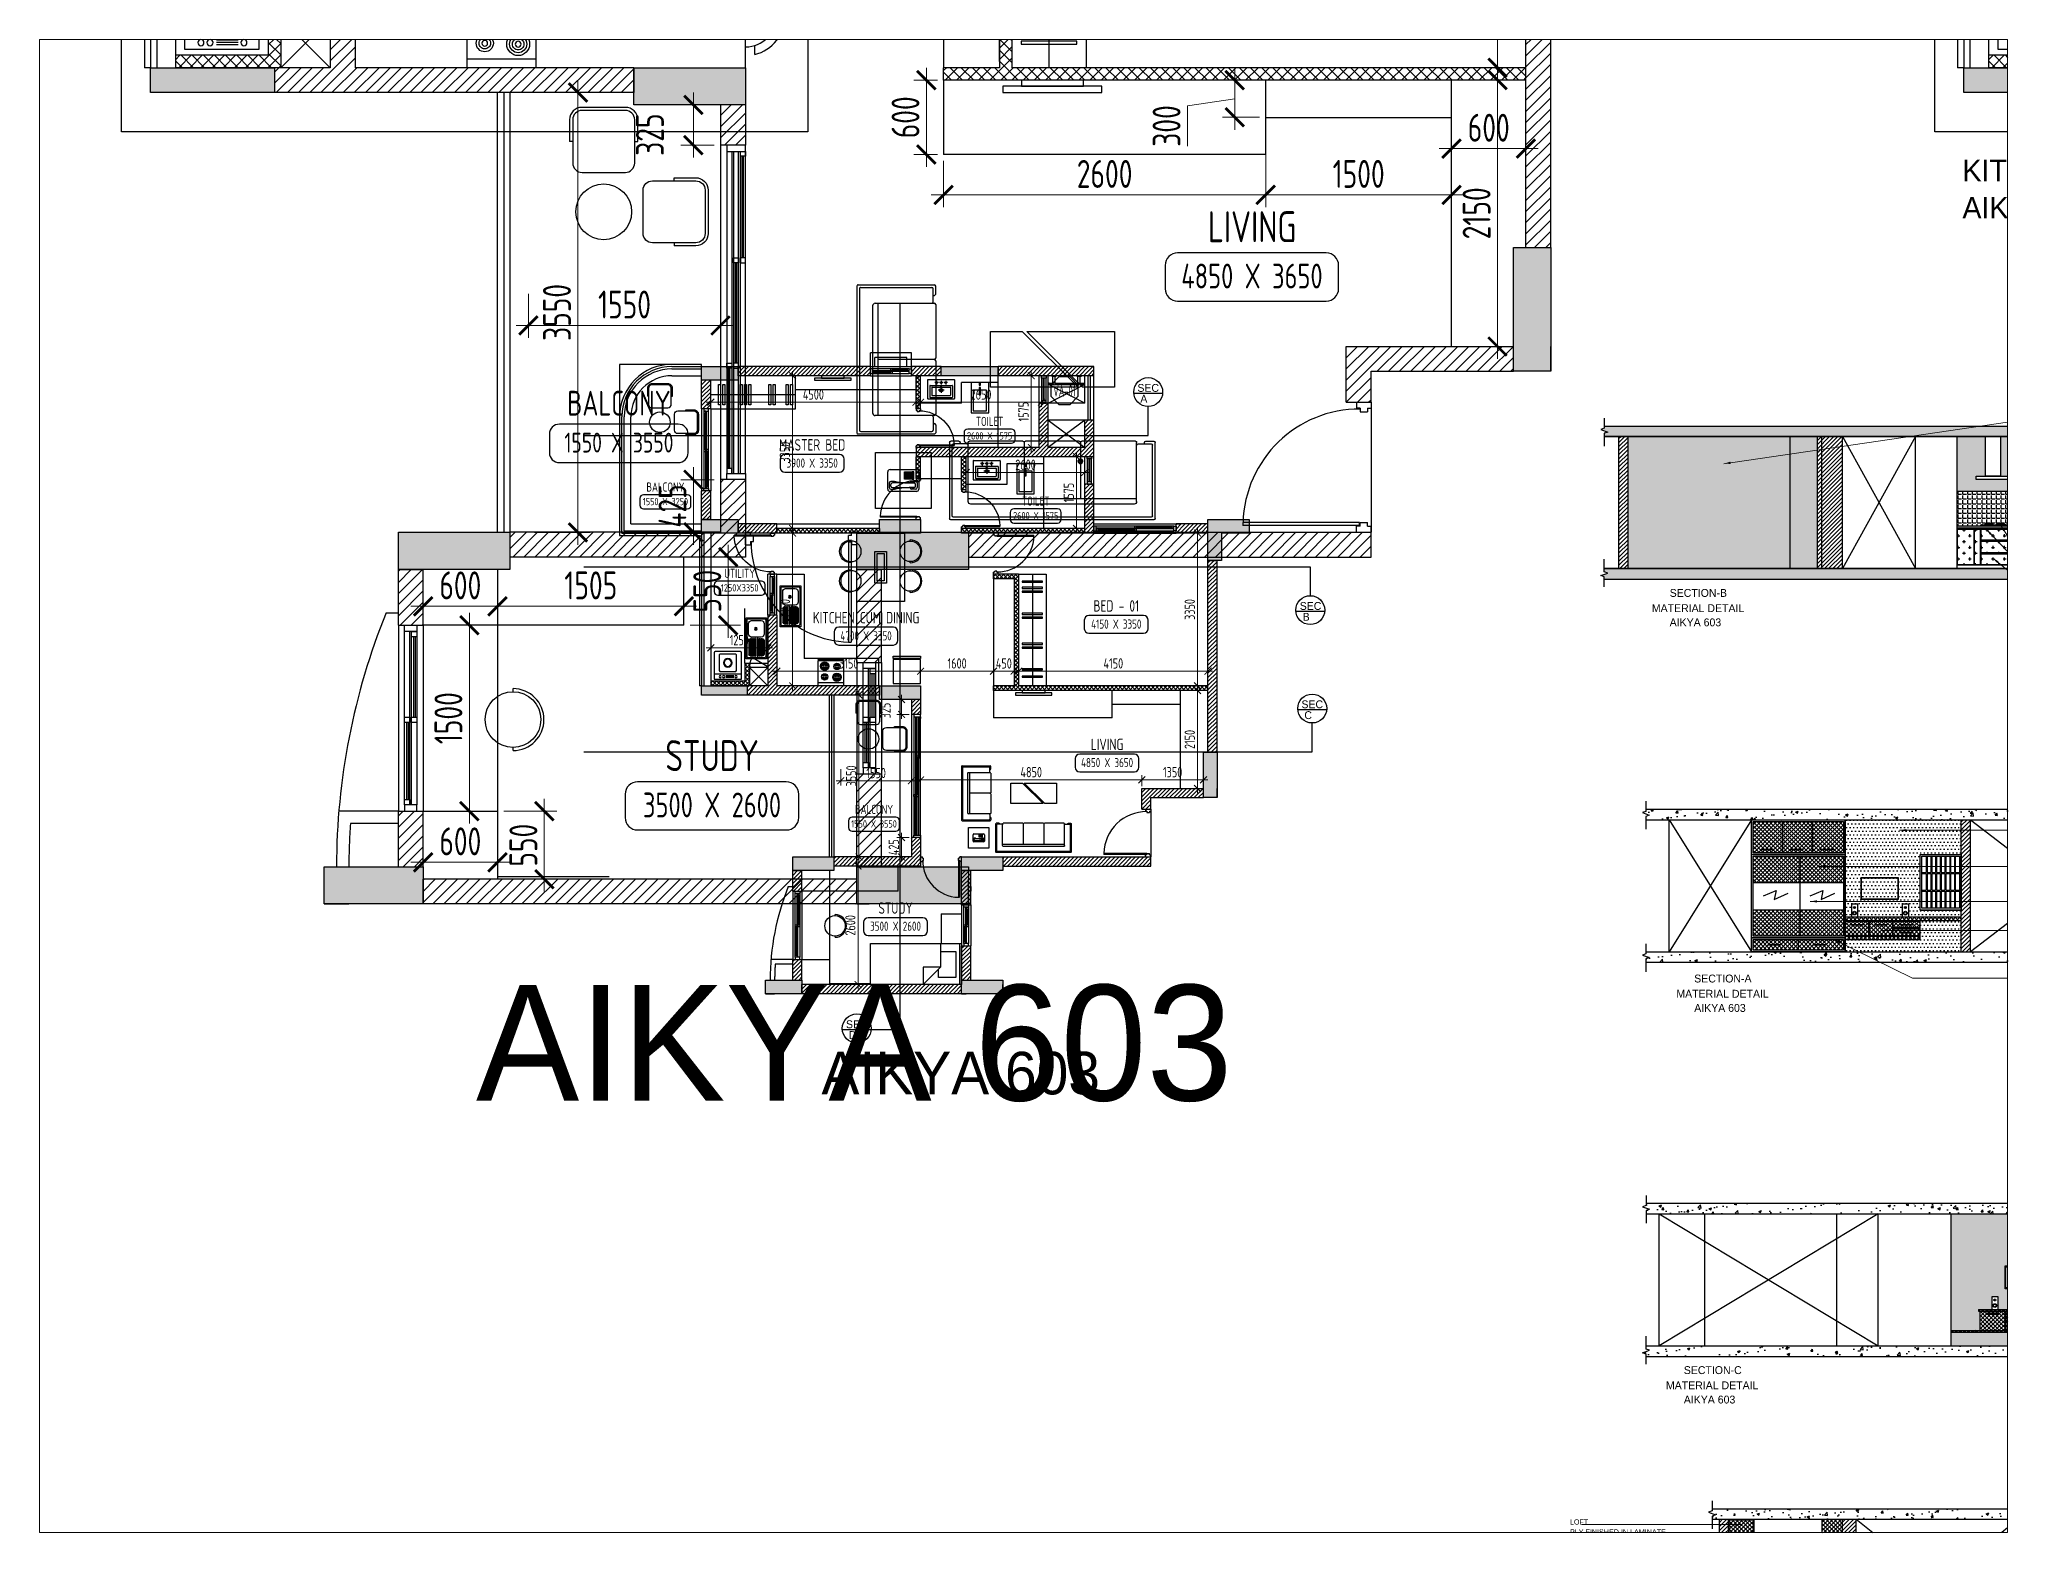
# Paper-space layout 'Layout1' of a CAD drawing. Header units: millimetres. Extents: x 26 to 231, y 20 to 176.
# The model-space entities are those that its viewports show. They can reach past a viewport. Long polylines and large blocks are cut down to what shows.
import ezdxf
from ezdxf.enums import TextEntityAlignment as Align

# ---------------------------------------------------------------- set-up
doc = ezdxf.new("R2010")
doc.units = ezdxf.units.MM
doc.header["$LTSCALE"] = 10
doc.header["$PDMODE"] = 35
doc.header["$PDSIZE"] = 500
doc.linetypes.add('DASHED', pattern=[19.05, 12.7, -6.35])
doc.linetypes.add('HIDDEN', pattern=[9.525, 6.35, -3.175])
for name, color, linetype in [('07--DIM-1', 1, 'Continuous'), ('A--BLOCKWALL-1', 9, 'Continuous'), ('A--BLOCKWALL-2', 2, 'Continuous'), ('A--BLOCKWALL-3', 3, 'Continuous'), ('A--BLOCKWALL-HATCH', 8, 'Continuous'), ('A--CONCRETE-1', 9, 'Continuous'), ('A--CONCRETE-HID', 9, 'HIDDEN'), ('A--DOWN', 34, 'Continuous'), ('A--FIXTURE-0', 8, 'Continuous'), ('A--FURNITURE-0', 253, 'Continuous'), ('A--FURNITURE-1', 9, 'Continuous'), ('A--GLAZING-0', 181, 'Continuous'), ('A--HANDRAIL-1', 9, 'Continuous'), ('A--HATCH-1', 8, 'Continuous'), ('A--SANITARY-0', 253, 'Continuous'), ('A--SHAFT-HIDDEN', 9, 'HIDDEN'), ('A--SPACENUMBER', 2, 'Continuous'), ('A--SPACENUMBER-1', 8, 'Continuous'), ('A--SPACEREF', 3, 'Continuous'), ('A--STELWRK-1', 9, 'Continuous'), ('A--Stucture', 9, 'Continuous'), ('A--TILING-1', 8, 'Continuous'), ('A--WINREF', 7, 'Continuous'), ('A--WINREF-1', 8, 'Continuous'), ('DIMM-1', 1, 'Continuous'), ('Typical floor Column Centre line$0$X-3rd Floor Column$0$A--COL250', 250, 'Continuous'), ('Typical floor Column Centre line$0$X-3rd Floor Column$0$A--CONCRETE-4', 4, 'Continuous')]:
    doc.layers.add(name, color=color, linetype=linetype)
doc.layers.add('A--STELWRK-2', color=2, linetype='Continuous', lineweight=25)
doc.styles.add('ISO', font='isocp2.shx', dxfattribs={"width": 0.8})
doc.dimstyles.new('A-DIM-100', dxfattribs={"dimscale": 100, "dimtxt": 2.25, "dimasz": 1.5, "dimexe": 1, "dimexo": 0.5, "dimgap": 0, "dimtad": 0, "dimdec": 0, "dimzin": 12, "dimdsep": 46, "dimtxsty": 'ISO', "dimblk": 'ARCHTICK', "dimcen": 1, "dimdle": 1, "dimclrd": 8, "dimclre": 8, "dimclrt": 256, "dimadec": 0, "dimazin": 3, "dimtfac": 1, "dimtdec": 0, "dimtmove": 1, "dimatfit": 2, "dimfxl": 1, "dimtvp": 0.75, "dimtolj": 1, "dimtzin": 12, "dimlwd": 18, "dimlwe": 18, "dimarcsym": 0})
pattern_1 = [(45, (-32543.27, -23780.42), (-44.90128, 44.90128), [])]
pattern_2 = [(45, (-32543.27, -23780.42), (-44.90128, 44.90128), []), (135, (-32543.27, -23780.42), (-44.90128, -44.90128), [])]
pattern_3 = [(45, (-32543.27, -23780.42), (-44.90128, 44.90128), []), (135, (-32543.27, -23780.42), (-44.90128, -44.90128), [])]
pattern_4 = [(45, (0, -8397.72), (-44.90128, 44.90128), []), (135, (0, -8397.72), (-44.90128, -44.90128), [])]
pattern_5 = [(45, (-47123.285, -23739.76), (-44.90128, 44.90128), []), (135, (-47123.285, -23739.76), (-44.90128, -44.90128), [])]
pattern_6 = [(45, (9143.29, 4849.43), (-44.90128, 44.90128), [])]

psp = doc.layouts.get("Layout1")

msp = doc.modelspace()

# ---------------------------------------------------------------- texts
at = {"layer": 'A--SPACEREF'}
for s, height, p in [('AIKYA 603', 933.32, (-2930.2, 3413)), ('SEC', 172.62, (-37690.3, -10433.1)), (' A ', 172.62, (-37690.3, -10670.4)), ('SEC', 172.62, (-34131.4, -15214.1)), (' B ', 172.62, (-34131.4, -15451.5)), ('SEC', 172.62, (-34094.1, -17370.9)), (' C ', 172.62, (-34094.1, -17608.3)), ('SEC', 172.62, (-44079.3, -24385.6)), (' D ', 172.62, (-44079.3, -24623)), ('AIKYA 603', 933.32, (-44616.8, -25836.9)), ('LOFT', 113.76, (-28207.9, -35268.5)), ('PLY FINISHED IN LAMINATE', 113.758, (-28207.9, -35486.6)), ('(AS PER SHADE APPROVED)', 113.758, (-28207.9, -35708.4))]:
    msp.add_text(s, height=height, dxfattribs=at).set_placement(p)
at = {"layer": 'DIMM-1'}
for s, height, p in [('KITCHEN FLOOR PLAN', 172.617, (9065.9, 10833.5)), ('AIKYA 603', 172.62, (9065.9, 10532.9)), ('SECTION-B', 172.62, (-26021, -14928.4)), ('MATERIAL DETAIL', 172.617, (-26412.4, -15262.3)), ('AIKYA 603', 172.62, (-26021, -15573.5)), ('SECTION-A', 172.62, (-25483, -23383)), ('MATERIAL DETAIL', 172.617, (-25874.4, -23716.9)), ('AIKYA 603', 172.62, (-25483, -24028)), ('SECTION-C', 172.62, (-25711.2, -31969)), ('MATERIAL DETAIL', 172.617, (-26102.6, -32302.9)), ('AIKYA 603', 172.62, (-25711.2, -32614.1))]:
    msp.add_text(s, height=height, dxfattribs=at).set_placement(p)

# ---------------------------------------------------------------- blocks, each defined once
blk = doc.blocks.new('A$C542B73FF')
at = {"layer": 'A--FURNITURE-0'}
for points in [[(-400, 50), (400, 50), (400, 100), (-400, 100)], [(-250, 0), (250, 0), (250, 50), (-250, 50)]]:
    blk.add_lwpolyline(points, close=True, dxfattribs=at)
blk = doc.blocks.new('A$C142A61D3')
at = {"linetype": 'Continuous'}
for p, q in [((-2000, -450), (-2000, 450)), ((-2000, 450), (0, 450)), ((-460, 450), (-460, -70)), ((-50, 450), (-50, -450)), ((0, 450), (0, -450)), ((-460, 275), (-130, 275)), ((-130, 275), (-130, -295)), ((-840, -450), (-460, -70)), ((-840, -70), (-840, -450)), ((-460, -70), (-840, -70)), ((-510, -295), (-510, -120)), ((-130, -295), (-510, -295)), ((0, -450), (-2000, -450))]:
    blk.add_line(p, q, dxfattribs=at)
blk = doc.blocks.new('A$C59C96D1E')
at = {"linetype": 'Continuous'}
for p, q in [((-2.74, 0), (2.74, 0)), ((-3.49, -9.09), (-3.49, -0.75)), ((-2.75, -0.99), (-2.75, -2.2)), ((-2.26, -1.48), (-2.26, -8.35)), ((-0.79, -0.49), (-2.25, -0.49)), ((-1.76, -0.98), (-1.28, -0.98)), ((-0.78, -8.35), (-0.78, -1.48)), ((-0.29, -2.2), (-0.29, -0.99)), ((3.49, -0.75), (3.49, -9.09)), ((-2.75, -8.84), (-2.75, -7.63)), ((2.74, -9.84), (-2.74, -9.84)), ((-0.79, -9.34), (-2.25, -9.34)), ((-1.76, -8.85), (-1.28, -8.85)), ((-0.29, -7.63), (-0.29, -8.84))]:
    blk.add_line(p, q, dxfattribs=at)
for points in [[(0.45, -5.87), (0.45, -5.37), (0.95, -5.37), (0.95, -5.87)], [(0.45, -6.47), (0.45, -5.97), (0.95, -5.97), (0.95, -6.47)], [(1.05, -5.87), (1.05, -5.37), (1.55, -5.37), (1.55, -5.87)], [(1.05, -6.47), (1.05, -5.97), (1.55, -5.97), (1.55, -6.47)], [(1.64, -5.87), (1.64, -5.37), (2.14, -5.37), (2.14, -5.87)], [(1.64, -6.47), (1.64, -5.97), (2.14, -5.97), (2.14, -6.47)], [(2.24, -5.87), (2.24, -5.37), (2.74, -5.37), (2.74, -5.87)], [(2.24, -6.47), (2.24, -5.97), (2.74, -5.97), (2.74, -6.47)], [(0.45, -7.06), (0.45, -6.56), (0.95, -6.56), (0.95, -7.06)], [(0.45, -7.66), (0.45, -7.16), (0.95, -7.16), (0.95, -7.66)], [(0.45, -8.26), (0.95, -8.26), (0.95, -7.76), (0.45, -7.76)], [(1.05, -7.06), (1.05, -6.56), (1.55, -6.56), (1.55, -7.06)], [(1.05, -7.66), (1.05, -7.16), (1.55, -7.16), (1.55, -7.66)], [(1.05, -8.26), (1.55, -8.26), (1.55, -7.76), (1.05, -7.76)], [(1.64, -7.06), (1.64, -6.56), (2.14, -6.56), (2.14, -7.06)], [(1.64, -7.66), (1.64, -7.16), (2.14, -7.16), (2.14, -7.66)], [(1.64, -8.26), (2.14, -8.26), (2.14, -7.76), (1.64, -7.76)], [(2.24, -7.06), (2.24, -6.56), (2.74, -6.56), (2.74, -7.06)], [(2.24, -7.66), (2.24, -7.16), (2.74, -7.16), (2.74, -7.66)], [(2.24, -8.26), (2.74, -8.26), (2.74, -7.76), (2.24, -7.76)]]:
    blk.add_lwpolyline(points, close=True)
for centre, radius, start, end in [((-2.74, -0.75), 0.75, 90, 180), ((2.74, -0.75), 0.75, 0, 90), ((-2.25, -0.99), 0.5, 90, 180), ((-2.25, -2.2), 0.5, 180, 270), ((-1.76, -1.48), 0.5, 90, 180), ((-1.28, -1.48), 0.5, 0, 90), ((-0.79, -0.99), 0.5, 0, 90), ((-0.79, -2.2), 0.5, 270, 0), ((-2.74, -9.09), 0.75, 180, 270), ((-2.25, -7.63), 0.5, 90, 180), ((-2.25, -8.84), 0.5, 180, 270), ((-1.76, -8.35), 0.5, 180, 270), ((-1.28, -8.35), 0.5, 270, 0), ((-0.79, -7.63), 0.5, 0, 90), ((-0.79, -8.84), 0.5, 270, 0), ((2.74, -9.09), 0.75, 270, 0)]:
    blk.add_arc(centre, radius, start, end, dxfattribs=at)
for centre, start, end in [((-30.22, -7.51), 358.27997, 10.89187), ((27.18, -7.51), 169.10813, 181.72003)]:
    blk.add_arc(centre, 27.97, start, end)
blk = doc.blocks.new('A$C6B576318')
at = {"layer": 'A--FURNITURE-0'}
for p, q in [((-888, 749), (-963, 749)), ((-788, 749), (-279, 749)), ((-254, 749), (254, 749)), ((279, 749), (788, 749)), ((888, 749), (963, 749)), ((-975, 13), (-975, 736)), ((-950, 38), (-950, 711)), ((-813, 724), (-938, 724)), ((-875, 724), (-875, 736)), ((-800, 711), (-800, 736)), ((-800, 175), (-800, 711)), ((-267, 736), (-267, 200)), ((267, 736), (267, 200)), ((800, 711), (800, 736)), ((800, 175), (800, 711)), ((813, 724), (938, 724)), ((875, 724), (875, 736)), ((950, 38), (950, 711)), ((975, 13), (975, 736)), ((-800, 200), (800, 200)), ((-963, 0), (963, 0)), ((-938, 25), (938, 25)), ((-775, 150), (775, 150))]:
    blk.add_line(p, q, dxfattribs=at)
for centre, radius, start, end in [((-963, 736), 12.5, 90, 180), ((-888, 736), 12.5, 0, 90), ((-788, 736), 12.5, 90, 180), ((-279, 736), 12.5, 0, 90), ((-254, 736), 12.5, 90, 180), ((254, 736), 12.5, 0, 90), ((279, 736), 12.5, 90, 180), ((788, 736), 12.5, 0, 90), ((888, 736), 12.5, 90, 180), ((963, 736), 12.5, 0, 90), ((-938, 711), 12.5, 90, 180), ((-813, 711), 12.5, 0, 90), ((813, 711), 12.5, 90, 180), ((938, 711), 12.5, 0, 90), ((-963, 13), 12.5, 180, 270), ((-938, 38), 12.5, 180, 270), ((-775, 175), 25, 180, 270), ((775, 175), 25, 270, 0), ((938, 38), 12.5, 270, 0), ((963, 13), 12.5, 270, 0)]:
    blk.add_arc(centre, radius, start, end, dxfattribs=at)
blk = doc.blocks.new('A$C337B3EF4')
for p, q in [((0, 225), (0, 250)), ((0, -250), (0, -225))]:
    blk.add_line(p, q)
blk.add_circle((0, 0), 225)
blk.add_arc((0, 0), 250, 270, 90)
blk = doc.blocks.new('A$C666E5324')
at = {"layer": 'A--FURNITURE-0'}
for points in [[(0, -525), (-1500, -525), (-1500, 525), (0, 525)], [(-400, -125), (-1100, -125), (-1100, 125), (-400, 125)], [(-450, -75), (-1050, -75), (-1050, 75), (-450, 75)]]:
    blk.add_lwpolyline(points, close=True, dxfattribs=at)
at = {"layer": 'A--FURNITURE-0', "xscale": -1, "rotation": 270.000000000004}
for p in [(-1050, 650), (-400, 650)]:
    blk.add_blockref('A$C337B3EF4', p, dxfattribs=at)
at = {"layer": 'A--FURNITURE-0', "rotation": 270.000000000004}
for p in [(-1050, -650), (-400, -650)]:
    blk.add_blockref('A$C337B3EF4', p, dxfattribs=at)
blk = doc.blocks.new('A$C383732B3')
for p, q in [((275, 250), (275, 275)), ((275, -250), (275, -275))]:
    blk.add_line(p, q)
blk.add_lwpolyline([(275, 275), (100, 275, 0.414214), (0, 175), (0, -175, 0.414214), (100, -275), (275, -275)], format="xyb")
blk.add_lwpolyline([(100, -250), (450, -250, 0.414214), (525, -175), (525, 175, 0.414214), (450, 250), (100, 250, 0.414214), (25, 175), (25, -175, 0.414214)], format="xyb", close=True)
blk = doc.blocks.new('A$C722A6C0C')
at = {"layer": 'A--DOWN'}
for p, q in [((0, -1450), (0, -50)), ((43, -1450), (43, -50)), ((57, -1450), (57, -93)), ((100, -50), (100, -1450))]:
    blk.add_line(p, q, dxfattribs=at)
for points in [[(100, -50), (0, -50), (0, 0), (100, 0)], [(100, -93), (57, -93), (57, -50), (100, -50)], [(43, -784), (0, -784), (0, -741), (43, -741)], [(100, -784), (57, -784), (57, -741), (100, -741)], [(43, -1450), (0, -1450), (0, -1407), (43, -1407)], [(100, -1450), (0, -1450), (0, -1500), (100, -1500)]]:
    blk.add_lwpolyline(points, close=True, dxfattribs=at)
at = {"layer": 'A--GLAZING-0'}
for p, q in [((72, -93), (72, -741)), ((86, -93), (86, -741)), ((14, -784), (14, -1407)), ((28, -784), (28, -1407))]:
    blk.add_line(p, q, dxfattribs=at)
blk = doc.blocks.new('A$C1CBF2325')
at = {"layer": 'A--DOWN'}
for p, q in [((100, 0), (0, 0)), ((0, 0), (0, -42)), ((100, 0), (100, -42)), ((25, -42), (0, -42)), ((25, -42), (25, -67)), ((75, -67), (25, -67)), ((75, -42), (75, -67)), ((75, -42), (100, -42)), ((79, -46), (79, -67)), ((79, -46), (886, -46)), ((79, -67), (886, -67)), ((886, -67), (886, -46)), ((25, -858), (0, -858)), ((0, -900), (0, -858)), ((100, -900), (0, -900)), ((75, -833), (25, -833)), ((25, -858), (25, -833)), ((75, -858), (75, -833)), ((75, -858), (100, -858)), ((100, -900), (100, -858))]:
    blk.add_line(p, q, dxfattribs=at)
at = {"layer": 'A--DOWN', "color": 8, "linetype": 'DASHED', "ltscale": 0.005}
blk.add_arc((79, -46), 807, 269.7319, 358.5291, dxfattribs=at)
blk = doc.blocks.new('A$C68464E93')
at = {"layer": 'A--BLOCKWALL-1'}
for p, q in [((600, 200), (0, 200)), ((600, 0), (0, 0))]:
    blk.add_line(p, q, dxfattribs=at)
at = {"layer": 'A--DOWN'}
for p, q in [((50, 150), (550, 150)), ((550, 50), (50, 50))]:
    blk.add_line(p, q, dxfattribs=at)
for points in [[(50, 50), (50, 150), (0, 150), (0, 50), (50, 50)], [(550, 50), (550, 150), (600, 150), (600, 50), (550, 50)]]:
    blk.add_lwpolyline(points, dxfattribs=at)
at = {"layer": 'A--GLAZING-0'}
for p, q in [((550, 107), (50, 107)), ((550, 93), (50, 93))]:
    blk.add_line(p, q, dxfattribs=at)
blk = doc.blocks.new('A$C613641B0')
at = {"layer": 'A--BLOCKWALL-1'}
for p, q in [((0, 0), (-1800, 0)), ((0, -200), (-1800, -200))]:
    blk.add_line(p, q, dxfattribs=at)
at = {"layer": 'A--DOWN'}
for p, q in [((-50, -50), (-1750, -50)), ((-1750, -93), (-93, -93)), ((-1750, -107), (-50, -107)), ((-1750, -150), (-50, -150))]:
    blk.add_line(p, q, dxfattribs=at)
for points in [[(-1750, -50), (-1750, -150), (-1800, -150), (-1800, -50)], [(-1750, -107), (-1750, -150), (-1707, -150), (-1707, -107)], [(-934, -50), (-934, -93), (-891, -93), (-891, -50)], [(-934, -107), (-934, -150), (-891, -150), (-891, -107)], [(-93, -50), (-93, -93), (-50, -93), (-50, -50)], [(-50, -50), (-50, -150), (0, -150), (0, -50)]]:
    blk.add_lwpolyline(points, close=True, dxfattribs=at)
at = {"layer": 'A--GLAZING-0'}
for p, q in [((-934, -122), (-1707, -122)), ((-934, -136), (-1707, -136)), ((-93, -64), (-891, -64)), ((-93, -78), (-891, -78))]:
    blk.add_line(p, q, dxfattribs=at)
blk = doc.blocks.new('A$C34D21E7E')
at = {"layer": 'A--DOWN'}
for p, q in [((-150, 2450), (-150, -150)), ((-110, 2450), (-110, -150)), ((-95, 2450), (-95, -150)), ((-55, -150), (-55, 2450)), ((-40, -150), (-40, 2450)), ((0, -150), (0, 2450))]:
    blk.add_line(p, q, dxfattribs=at)
for points in [[(-150, 2450), (0, 2450), (0, 2500), (-150, 2500)], [(-40, 2450), (0, 2450), (0, 2410), (-40, 2410)], [(-95, 1590), (-55, 1590), (-55, 1550), (-95, 1550)], [(-40, 1550), (0, 1550), (0, 1590), (-40, 1590)], [(-150, 740), (-110, 740), (-110, 700), (-150, 700)], [(-95, 700), (-55, 700), (-55, 740), (-95, 740)], [(-150, -150), (-110, -150), (-110, -110), (-150, -110)], [(-150, -150), (0, -150), (0, -200), (-150, -200)]]:
    blk.add_lwpolyline(points, close=True, dxfattribs=at)
at = {"layer": 'A--GLAZING-0'}
for p, q in [((-25, 1590), (-25, 2410)), ((-15, 1590), (-15, 2410)), ((-80, 740), (-80, 1550)), ((-70, 740), (-70, 1550)), ((-135, -110), (-135, 700)), ((-125, -110), (-125, 700))]:
    blk.add_line(p, q, dxfattribs=at)
blk = doc.blocks.new('A$C704305AF')
at = {"layer": 'A--SANITARY-0'}
for p, q in [((0, 0.064), (0, -0.064)), ((0.064, 0), (-0.064, 0))]:
    blk.add_line(p, q, dxfattribs=at)
for major_axis, start_param, end_param in [((0, 0.0508), 3.141593, 9.424778), ((0, 0.0381), 6.283185307145827, 12.56637061432541)]:
    blk.add_ellipse((0, 0), major_axis=major_axis, ratio=1, start_param=start_param, end_param=end_param, dxfattribs=at)
blk = doc.blocks.new('A$C35654C4B')
at = {"layer": 'A--BLOCKWALL-1'}
for p, q in [((-900, 200), (0, 200)), ((-900, 0), (0, 0))]:
    blk.add_line(p, q, dxfattribs=at)
at = {"layer": 'A--DOWN'}
for p, q in [((-50, 150), (-850, 150)), ((-50, 107), (-850, 107)), ((-850, 50), (-50, 50)), ((-50, 93), (-807, 93))]:
    blk.add_line(p, q, dxfattribs=at)
for points in [[(-850, 50), (-850, 150), (-900, 150), (-900, 50)], [(-807, 50), (-807, 93), (-850, 93), (-850, 50)], [(-416, 107), (-416, 150), (-459, 150), (-459, 107)], [(-416, 50), (-416, 93), (-459, 93), (-459, 50)], [(-50, 107), (-50, 150), (-93, 150), (-93, 107)], [(-50, 50), (-50, 150), (0, 150), (0, 50)]]:
    blk.add_lwpolyline(points, close=True, dxfattribs=at)
at = {"layer": 'A--GLAZING-0'}
for p, q in [((-807, 78), (-459, 78)), ((-807, 64), (-459, 64)), ((-416, 136), (-93, 136)), ((-416, 122), (-93, 122))]:
    blk.add_line(p, q, dxfattribs=at)
blk = doc.blocks.new('A$C06896976')
at = {"layer": 'A--FIXTURE-0'}
for p, q in [((0, 0.6), (-0.6, 0.6)), ((-0.6, 0.6), (-0.6, 0)), ((-0.525, 0.6), (-0.525, 0)), ((0, 0), (0, 0.6)), ((0, 0.525), (0.025, 0.525)), ((0.05, 0.6), (0.025, 0.6)), ((0.025, 0.6), (0.025, 0)), ((0.05, 0), (0.05, 0.6)), ((0.025, 0.475), (0, 0.475)), ((-0.6, 0), (0, 0)), ((0.025, 0.125), (0, 0.125)), ((0, 0.075), (0.025, 0.075)), ((0.025, 0), (0.05, 0))]:
    blk.add_line(p, q, dxfattribs=at)
for centre, major_axis, start_param, end_param in [((-0.394, 0.446), (0.0707, 0.0707), 0.785398, 7.068583), ((-0.394, 0.446), (0.053, 0.053), 0.785398, 7.068583), ((-0.139, 0.446), (-0.053, 0.053), -0.785398, 5.497787), ((-0.394, 0.446), (0.0354, 0.0354), 0.785398, 7.068583), ((-0.394, 0.446), (0.0177, 0.0177), 0.785398, 7.068583), ((-0.139, 0.446), (-0.0354, 0.0354), -0.785398, 5.497787), ((-0.139, 0.446), (0.0177, 0.0177), 0.785398, 7.068583), ((-0.386, 0.154), (0.053, -0.053), -0.785398, 5.497787), ((-0.386, 0.154), (0.0354, -0.0354), -0.785398, 5.497787), ((-0.386, 0.154), (-0.0177, -0.0177), 0.785398, 7.068583), ((-0.131, 0.154), (-0.0707, -0.0707), 0.785398, 7.068583), ((-0.131, 0.154), (-0.053, -0.053), 0.785398, 7.068583), ((-0.131, 0.154), (-0.0354, -0.0354), 0.785398, 7.068583), ((-0.131, 0.154), (-0.0177, -0.0177), 0.785398, 7.068583)]:
    blk.add_ellipse(centre, major_axis=major_axis, ratio=1, start_param=start_param, end_param=end_param, dxfattribs=at)
blk = doc.blocks.new('A$C321E12B3')
at = {"layer": 'A--SANITARY-0', "ltscale": 5}
for p, q in [((-0.9, 0.45), (0, 0.45)), ((-0.9, 0), (-0.9, 0.45)), ((-0.879, 0.055), (-0.879, 0.395)), ((-0.845, 0.429), (-0.055, 0.429)), ((-0.837, 0.118), (-0.837, 0.332)), ((-0.774, 0.395), (-0.54, 0.395)), ((-0.477, 0.332), (-0.477, 0.118)), ((-0.443, 0.335), (-0.443, 0.348)), ((-0.439, 0.352), (-0.059, 0.352)), ((-0.059, 0.331), (-0.439, 0.331)), ((-0.063, 0.373), (-0.435, 0.373)), ((-0.404, 0.394), (-0.094, 0.394)), ((-0.055, 0.348), (-0.055, 0.335)), ((-0.021, 0.395), (-0.021, 0.055)), ((0, 0.45), (0, 0)), ((-0.443, 0.293), (-0.443, 0.306)), ((-0.443, 0.246), (-0.443, 0.259)), ((-0.443, 0.204), (-0.443, 0.191)), ((-0.439, 0.31), (-0.059, 0.31)), ((-0.059, 0.289), (-0.439, 0.289)), ((-0.439, 0.263), (-0.059, 0.263)), ((-0.059, 0.242), (-0.439, 0.242)), ((-0.059, 0.208), (-0.439, 0.208)), ((-0.439, 0.187), (-0.059, 0.187)), ((-0.059, 0.161), (-0.439, 0.161)), ((-0.055, 0.306), (-0.055, 0.293)), ((-0.055, 0.259), (-0.055, 0.246)), ((-0.055, 0.191), (-0.055, 0.204)), ((0, 0), (-0.9, 0)), ((-0.055, 0.021), (-0.845, 0.021)), ((-0.54, 0.055), (-0.774, 0.055)), ((-0.443, 0.157), (-0.443, 0.144)), ((-0.443, 0.115), (-0.443, 0.102)), ((-0.439, 0.14), (-0.059, 0.14)), ((-0.059, 0.119), (-0.439, 0.119)), ((-0.439, 0.098), (-0.059, 0.098)), ((-0.063, 0.077), (-0.435, 0.077)), ((-0.404, 0.056), (-0.094, 0.056)), ((-0.055, 0.144), (-0.055, 0.157)), ((-0.055, 0.102), (-0.055, 0.115))]:
    blk.add_line(p, q, dxfattribs=at)
at = {"layer": 'A--SANITARY-0'}
blk.add_line((-0.9, 0.45), (0, 0.45), dxfattribs=at)
at = {"layer": 'A--SANITARY-0', "ltscale": 5, "extrusion": (0, 0, -1)}
for centre, major_axis, start_param, end_param in [((-0.845, 0.395), (-0.0238, 0.0238), 5.497787, 7.068583), ((-0.774, 0.332), (0.0446, 0.0446), 3.926991, 5.497787), ((-0.54, 0.332), (0.0446, 0.0446), -0.785398, 0.785398), ((-0.439, 0.348), (0.00297, 0.00297), 3.926991, 5.497787), ((-0.439, 0.335), (-0.00297, 0.00297), 3.926991, 5.497787), ((-0.393, 0.345), (-0.0357, 0.0357), 6.090163, 6.844508), ((-0.105, 0.345), (-0.0357, 0.0357), 1.009473, 1.763819), ((-0.059, 0.348), (0.00297, 0.00297), -0.785398, 0.785398), ((-0.059, 0.335), (-0.00297, 0.00297), 2.356194, 3.926991), ((-0.055, 0.395), (-0.0238, 0.0238), 0.785398, 2.356194), ((-0.657, 0.214), (0.0223, 0.0223), 0.785398, 7.068583), ((-0.657, 0.214), (0.0112, 0.0112), 0.785398, 7.068583), ((-0.657, 0.214), (0.00743, 0.00743), 0.785398, 7.068583), ((-0.439, 0.306), (-0.00297, 0.00297), 5.497787, 7.068583), ((-0.439, 0.293), (-0.00297, 0.00297), 3.926991, 5.497787), ((-0.439, 0.204), (0.00297, 0.00297), 3.926991, 5.497787), ((-0.439, 0.191), (-0.00297, 0.00297), 3.926991, 5.497787), ((-0.439, 0.157), (0.00297, 0.00297), 3.926991, 5.497787), ((-0.059, 0.306), (0.00297, 0.00297), -0.785398, 0.785398), ((-0.059, 0.293), (-0.00297, 0.00297), 2.356194, 3.926991), ((-0.059, 0.204), (0.00297, 0.00297), -0.785398, 0.785398), ((-0.059, 0.191), (-0.00297, 0.00297), 2.356194, 3.926991), ((-0.059, 0.157), (0.00297, 0.00297), -0.785398, 0.785398), ((-0.845, 0.055), (0.0238, 0.0238), 2.356194, 3.926991), ((-0.774, 0.118), (-0.0446, 0.0446), 3.926991, 5.497787), ((-0.54, 0.118), (-0.0446, 0.0446), 2.356194, 3.926991), ((-0.439, 0.144), (0.00297, 0.00297), 2.356194, 3.926991), ((-0.439, 0.115), (0.00297, 0.00297), 3.926991, 5.497787), ((-0.439, 0.102), (0.00297, 0.00297), 2.356194, 3.926991), ((-0.393, 0.105), (-0.0357, 0.0357), 4.151066, 4.905412), ((-0.105, 0.105), (-0.0357, 0.0357), 2.94857, 3.702916), ((-0.059, 0.144), (-0.00297, 0.00297), 2.356194, 3.926991), ((-0.059, 0.115), (0.00297, 0.00297), -0.785398, 0.785398), ((-0.059, 0.102), (-0.00297, 0.00297), 2.356194, 3.926991), ((-0.055, 0.055), (-0.0238, 0.0238), 2.356194, 3.926991)]:
    blk.add_ellipse(centre, major_axis=major_axis, ratio=1, start_param=start_param, end_param=end_param, dxfattribs=at)
at = {"layer": 'A--SANITARY-0', "ltscale": 5}
for centre, major_axis, start_param, end_param in [((-0.439, 0.259), (-0.00297, -0.00297), 3.926991, 5.497787), ((-0.439, 0.246), (0.00297, -0.00297), 3.926991, 5.497787), ((-0.059, 0.259), (-0.00297, -0.00297), 2.356194, 3.926991), ((-0.059, 0.246), (0.00297, -0.00297), -0.785398, 0.785398)]:
    blk.add_ellipse(centre, major_axis=major_axis, ratio=1, start_param=start_param, end_param=end_param, dxfattribs=at)
blk = doc.blocks.new('SPACE')
at = {"layer": 'A--SPACENUMBER-1'}
blk.add_lwpolyline([(-600, 0), (600, 0, 0.414213562), (700, 100), (700, 288.5, 0.414213562), (600, 388.5), (-600, 388.5, 0.414213562), (-700, 288.5), (-700, 100, 0.414213562), (-600, 0, -0.052514465)], format="xyb", dxfattribs=at)
at = {"layer": 'A--SPACENUMBER', "style": 'ISO', "width": 0.8, "flags": 4}
blk.add_attdef('01', text='', height=250, dxfattribs=at).set_placement((0.455, 202.41), align=Align.MIDDLE)
at = {"layer": 'A--SPACEREF', "style": 'ISO', "width": 0.8, "flags": 4}
blk.add_attdef('S', text='', height=300, dxfattribs=at).set_placement((1.35, 474.975), align=Align.CENTER)
blk = doc.blocks.new('AL-OP')
at = {"layer": 'A--WINREF-1'}
blk.add_lwpolyline([(-124, 300), (-300, 124), (-300, -124), (-124, -300), (124, -300), (300, -124), (300, 124), (124, 300)], close=True, dxfattribs=at)
at = {"layer": 'A--WINREF', "style": 'ISO', "width": 0.6}
blk.add_attdef('AL-OP', text='', height=250, dxfattribs=at).set_placement((3, -5), align=Align.MIDDLE)
blk = doc.blocks.new('A$C3A434446')
at = {"layer": 'A--STELWRK-1', "color": 1}
for p, q in [((110, 939), (110, 1089)), ((160, 939), (160, 1089)), ((660, 939), (660, 1089)), ((710, 939), (710, 1089)), ((15, 939), (115, 939)), ((15, 909), (115, 909)), ((155, 939), (665, 939)), ((155, 909), (665, 909)), ((705, 939), (805, 939)), ((705, 909), (805, 909))]:
    blk.add_line(p, q, dxfattribs=at)
at = {"layer": 'A--STELWRK-1'}
for points in [[(85, 1099), (85, 1089), (185, 1089), (185, 1099)], [(635, 1099), (635, 1089), (735, 1089), (735, 1099)], [(15, 899), (10, 899), (10, 949), (15, 949)], [(805, 899), (810, 899), (810, 949), (805, 949)]]:
    blk.add_lwpolyline(points, close=True, dxfattribs=at)
at = {"layer": 'A--STELWRK-2'}
for centre, radius in [((135, 924), 25), ((135, 924), 22), ((685, 924), 25), ((685, 924), 22)]:
    blk.add_circle(centre, radius, dxfattribs=at)
blk = doc.blocks.new('A$C4DFF75E1')
at = {"layer": 'A--DOWN'}
for p, q in [((9, 25), (0, 25)), ((0, 25), (0, 0)), ((0, 0), (12, 0)), ((9, 15, 0), (9, 25, 0)), ((12, 15, 0), (9, 15, 0)), ((12, 15, 0), (12, 0, 0)), ((12, 15, 0), (12, 0, 0)), ((12, 0), (12, 15)), ((438, 15, 0), (438, 0, 0)), ((438, 15, 0), (438, 0, 0)), ((438, 15, 0), (441, 15, 0)), ((438, 0), (438, 15)), ((450, 0), (438, 0)), ((441, 15, 0), (441, 25, 0)), ((441, 25), (450, 25)), ((450, 25), (450, 0))]:
    blk.add_line(p, q, dxfattribs=at)
blk.add_lwpolyline([(14, 18), (388, 234), (385, 240), (11, 24)], close=True, dxfattribs=at)
blk.add_circle((10, 24, 0), 0.781, dxfattribs=at)
at = {"layer": 'A--DOWN', "color": 8, "linetype": 'DASHED', "ltscale": 0.003}
blk.add_arc((-37, 15, 0), 478, 0, 27.2936, dxfattribs=at)
blk = doc.blocks.new('A$C64853205')
at = {"layer": 'A--FURNITURE-0'}
for p, q in [((-621, 749), (-696, 749)), ((-521, 749), (-12, 749)), ((13, 749), (521, 749)), ((621, 749), (696, 749)), ((-708, 13), (-708, 736)), ((-683, 38), (-683, 711)), ((-546, 724), (-671, 724)), ((-608, 724), (-608, 736)), ((-533, 711), (-533, 736)), ((-533, 175), (-533, 711)), ((0, 736), (0, 200)), ((533, 736), (533, 175)), ((546, 724), (671, 724)), ((608, 724), (608, 736)), ((683, 38), (683, 711)), ((708, 13), (708, 736)), ((-533, 200), (533, 200)), ((-696, 0), (696, 0)), ((-671, 25), (671, 25)), ((-508, 150), (508, 150))]:
    blk.add_line(p, q, dxfattribs=at)
for centre, radius, start, end in [((-696, 736), 12.5, 90, 180), ((-621, 736), 12.5, 0, 90), ((-521, 736), 12.5, 90, 180), ((-12, 736), 12.5, 0, 90), ((13, 736), 12.5, 90, 180), ((521, 736), 12.5, 0, 90), ((621, 736), 12.5, 90, 180), ((696, 736), 12.5, 0, 90), ((-671, 711), 12.5, 90, 180), ((-546, 711), 12.5, 0, 90), ((546, 711), 12.5, 90, 180), ((671, 711), 12.5, 0, 90), ((-696, 13), 12.5, 180, 270), ((-671, 38), 12.5, 180, 270), ((-508, 175), 25, 180, 270), ((508, 175), 25, 270, 0), ((671, 38), 12.5, 270, 0), ((696, 13), 12.5, 270, 0)]:
    blk.add_arc(centre, radius, start, end, dxfattribs=at)
blk = doc.blocks.new('A$C76363F86-flat-10')
at = {"layer": 'A--SANITARY-0'}
for points in [[(0, -0.193), (0, 0.193), (-0.663, 0.193), (-0.663, -0.193)], [(-0.167, -0.146), (-0.167, 0.146), (-0.616, 0.146), (-0.616, -0.146)], [(-0.108, -0.017), (-0.108, 0.017), (-0.266, 0.017), (-0.266, -0.017)], [(0, -0.017), (0, 0.017), (-0.057, 0.017), (-0.057, -0.017)], [(-0.027, -0.009), (-0.027, 0.008), (-0.05, 0.008), (-0.05, -0.009)]]:
    blk.add_lwpolyline(points, close=True, dxfattribs=at)
blk = doc.blocks.new('A$C302618AE')
at = {"layer": 'A--SANITARY-0'}
for p, q in [((-287, 0), (287, 0)), ((-297, -10), (-297, -416)), ((-247, -138), (-247, -383)), ((-237, -128), (240, -128)), ((-60, -67), (-138, -67)), ((-100, -30), (-100, -110)), ((40, -67), (-38, -67)), ((1, -30), (1, -110)), ((141, -67), (63, -67)), ((101, -30), (101, -110)), ((250, -138), (250, -383)), ((297, -10), (297, -416)), ((-206, -178), (-206, -343)), ((-196, -168), (199, -168)), ((65, -236), (-65, -236)), ((0, -183), (0, -295)), ((209, -178), (209, -343)), ((-287, -426), (287, -426)), ((-237, -393), (240, -393)), ((-196, -353), (199, -353))]:
    blk.add_line(p, q, dxfattribs=at)
for centre, radius in [((-100, -67), 17.8), ((1, -67), 17.8), ((101, -67), 17.8), ((1, -235), 36.3), ((1, -235), 25)]:
    blk.add_circle(centre, radius, dxfattribs=at)
for centre, start, end in [((-287, -10), 90, 180), ((-237, -138), 90, 180), ((240, -138), 0, 90), ((287, -10), 0, 90), ((-196, -178), 90, 180), ((199, -178), 0, 90), ((-287, -416), 180, 270), ((-237, -383), 180, 270), ((-196, -343), 180, 270), ((199, -343), 270, 0), ((240, -383), 270, 0), ((287, -416), 270, 0)]:
    blk.add_arc(centre, 10, start, end, dxfattribs=at)
blk.add_ellipse((0, -141), major_axis=(17.6, 0), ratio=0.318204, dxfattribs=at)
blk = doc.blocks.new('A$C2D7D56F7')
at = {"layer": 'A--FIXTURE-0'}
for p, q in [((-0.3, -0.113), (0.3, -0.113)), ((-0.044, -0.037), (0.131, -0.037)), ((-0.044, -0.056), (0.131, -0.056)), ((-0.044, -0.074), (0.131, -0.074))]:
    blk.add_line(p, q, dxfattribs=at)
blk.add_lwpolyline([(0.3, -0.575, -0.414214), (0.275, -0.6), (-0.275, -0.6, -0.414214), (-0.3, -0.575), (-0.3, 0), (0.3, 0)], format="xyb", close=True, dxfattribs=at)
blk.add_lwpolyline([(-0.173, -0.168), (0.173, -0.168), (0.189, -0.184), (0.189, -0.531), (0.173, -0.546), (-0.173, -0.546), (-0.189, -0.531), (-0.189, -0.184)], close=True, dxfattribs=at)
for centre, radius in [((-0.169, -0.052), 0.025), ((-0.095, -0.052), 0.025), ((0.178, -0.052), 0.025), ((-0.001, -0.355), 0.0964), ((-0.001, -0.355), 0.0776)]:
    blk.add_circle(centre, radius, dxfattribs=at)
blk = doc.blocks.new('_ArchTick')
at = {"color": 0, "const_width": 0.15}
blk.add_lwpolyline([(-0.5, -0.5), (0.5, 0.5)], dxfattribs=at)
blk = doc.blocks.new('*D273')
at = {"layer": '07--DIM-1', "color": 8, "lineweight": 18}
for p, q in [((-42443, -10130), (-42443, -10761)), ((-39793, -10180), (-39793, -10761)), ((-42543, -10661), (-39693, -10661))]:
    blk.add_line(p, q, dxfattribs=at)
at = {"layer": 'Defpoints', "color": 0}
for p in [(-42443, -10080), (-39793, -10130), (-39793, -10661)]:
    blk.add_point(p, dxfattribs=at)
at = {"layer": '07--DIM-1', "color": 8, "lineweight": 18, "xscale": 150, "yscale": 150, "zscale": 150, "rotation": 180}
blk.add_blockref('_ArchTick', (-42443, -10661), dxfattribs=at)
at = {"layer": '07--DIM-1', "color": 8, "lineweight": 18, "xscale": 150, "yscale": 150, "zscale": 150}
blk.add_blockref('_ArchTick', (-39793, -10661), dxfattribs=at)
at = {"layer": '07--DIM-1', "insert": (-41118, -10492), "char_height": 225, "attachment_point": 5, "style": 'ISO'}
blk.add_mtext('\\A1;2650', dxfattribs=at)
blk = doc.blocks.new('*D274')
at = {"layer": '07--DIM-1', "color": 8, "lineweight": 18}
for p, q in [((-40016, -11755), (-40016, -9980)), ((-39893, -10080), (-40116, -10080)), ((-39893, -11655), (-40116, -11655))]:
    blk.add_line(p, q, dxfattribs=at)
at = {"layer": 'Defpoints', "color": 0}
for p in [(-40016, -10080), (-39843, -10080), (-39843, -11655)]:
    blk.add_point(p, dxfattribs=at)
at = {"layer": '07--DIM-1', "color": 8, "lineweight": 18, "xscale": 150, "yscale": 150, "zscale": 150}
for p, rotation in [((-40016, -10080), 90), ((-40016, -11655), 270)]:
    blk.add_blockref('_ArchTick', p, dxfattribs=dict(at, rotation=rotation))
at = {"layer": '07--DIM-1', "insert": (-40185, -10868), "char_height": 225, "attachment_point": 5, "rotation": 90, "style": 'ISO'}
blk.add_mtext('\\A1;1575', dxfattribs=at)
blk = doc.blocks.new('*D275')
at = {"layer": '07--DIM-1', "color": 8, "lineweight": 18}
for p, q in [((-41443, -11905), (-41443, -12300)), ((-38843, -11905), (-38843, -12300)), ((-41543, -12200), (-38743, -12200))]:
    blk.add_line(p, q, dxfattribs=at)
at = {"layer": 'Defpoints', "color": 0}
for p in [(-41443, -11855), (-38843, -11855), (-38843, -12200)]:
    blk.add_point(p, dxfattribs=at)
at = {"layer": '07--DIM-1', "color": 8, "lineweight": 18, "xscale": 150, "yscale": 150, "zscale": 150, "rotation": 180}
blk.add_blockref('_ArchTick', (-41443, -12200), dxfattribs=at)
at = {"layer": '07--DIM-1', "color": 8, "lineweight": 18, "xscale": 150, "yscale": 150, "zscale": 150}
blk.add_blockref('_ArchTick', (-38843, -12200), dxfattribs=at)
at = {"layer": '07--DIM-1', "insert": (-40143, -12032), "char_height": 225, "attachment_point": 5, "style": 'ISO'}
blk.add_mtext('\\A1;2600', dxfattribs=at)
blk = doc.blocks.new('*D276')
at = {"layer": '07--DIM-1', "color": 8, "lineweight": 18}
for p, q in [((-38893, -11855), (-39125, -11855)), ((-39025, -11755), (-39025, -13530)), ((-38893, -13430), (-39125, -13430))]:
    blk.add_line(p, q, dxfattribs=at)
at = {"layer": 'Defpoints', "color": 0}
for p in [(-38843, -11855), (-39025, -13430), (-38843, -13430)]:
    blk.add_point(p, dxfattribs=at)
at = {"layer": '07--DIM-1', "color": 8, "lineweight": 18, "xscale": 150, "yscale": 150, "zscale": 150}
for p, rotation in [((-39025, -11855), 90), ((-39025, -13430), 270)]:
    blk.add_blockref('_ArchTick', p, dxfattribs=dict(at, rotation=rotation))
at = {"layer": '07--DIM-1', "insert": (-39194, -12643), "char_height": 225, "attachment_point": 5, "rotation": 90, "style": 'ISO'}
blk.add_mtext('\\A1;1575', dxfattribs=at)
blk = doc.blocks.new('*D277')
at = {"layer": '07--DIM-1', "color": 8, "lineweight": 18}
for p, q in [((-44193, -18707), (-44193, -19061)), ((-42643, -18707), (-42643, -19061)), ((-44293, -18961), (-42543, -18961))]:
    blk.add_line(p, q, dxfattribs=at)
at = {"layer": 'Defpoints', "color": 0}
for p in [(-44193, -18657), (-42643, -18657), (-42643, -18961)]:
    blk.add_point(p, dxfattribs=at)
at = {"layer": '07--DIM-1', "color": 8, "lineweight": 18, "xscale": 150, "yscale": 150, "zscale": 150, "rotation": 180}
blk.add_blockref('_ArchTick', (-44193, -18961), dxfattribs=at)
at = {"layer": '07--DIM-1', "color": 8, "lineweight": 18, "xscale": 150, "yscale": 150, "zscale": 150}
blk.add_blockref('_ArchTick', (-42643, -18961), dxfattribs=at)
at = {"layer": '07--DIM-1', "insert": (-43418, -18792), "char_height": 225, "attachment_point": 5, "style": 'ISO'}
blk.add_mtext('\\A1;1550', dxfattribs=at)
blk = doc.blocks.new('*D278')
at = {"layer": '07--DIM-1', "color": 8, "lineweight": 18}
for p, q in [((-43794, -20730), (-43794, -16980)), ((-44143, -17080), (-43694, -17080)), ((-44143, -20630), (-43694, -20630))]:
    blk.add_line(p, q, dxfattribs=at)
at = {"layer": 'Defpoints', "color": 0}
for p in [(-44193, -17080), (-43794, -17080), (-44193, -20630)]:
    blk.add_point(p, dxfattribs=at)
at = {"layer": '07--DIM-1', "color": 8, "lineweight": 18, "xscale": 150, "yscale": 150, "zscale": 150}
for p, rotation in [((-43794, -17080), 90), ((-43794, -20630), 270)]:
    blk.add_blockref('_ArchTick', p, dxfattribs=dict(at, rotation=rotation))
at = {"layer": '07--DIM-1', "insert": (-43963, -18855), "char_height": 225, "attachment_point": 5, "rotation": 90, "style": 'ISO'}
blk.add_mtext('\\A1;3550', dxfattribs=at)
blk = doc.blocks.new('*D279')
at = {"layer": '07--DIM-1', "color": 8, "lineweight": 18}
for p, q in [((-42862, -20105), (-42862, -20730)), ((-42693, -20205), (-42962, -20205)), ((-42693, -20630), (-42962, -20630))]:
    blk.add_line(p, q, dxfattribs=at)
at = {"layer": 'Defpoints', "color": 0}
for p in [(-42643, -20205), (-42862, -20630), (-42643, -20630)]:
    blk.add_point(p, dxfattribs=at)
at = {"layer": '07--DIM-1', "color": 8, "lineweight": 18, "xscale": 150, "yscale": 150, "zscale": 150}
for p, rotation in [((-42862, -20205), 90), ((-42862, -20630), 270)]:
    blk.add_blockref('_ArchTick', p, dxfattribs=dict(at, rotation=rotation))
at = {"layer": '07--DIM-1', "insert": (-43031, -20418), "char_height": 225, "attachment_point": 5, "rotation": 90, "style": 'ISO'}
blk.add_mtext('\\A1;425', dxfattribs=at)
blk = doc.blocks.new('*D280')
at = {"layer": '07--DIM-1', "color": 8, "lineweight": 18}
for p, q in [((-42862, -17080), (-42862, -17605)), ((-42693, -17180), (-42962, -17180)), ((-42693, -17505), (-42962, -17505))]:
    blk.add_line(p, q, dxfattribs=at)
at = {"layer": 'Defpoints', "color": 0}
for p in [(-42643, -17180), (-42862, -17505), (-42643, -17505)]:
    blk.add_point(p, dxfattribs=at)
at = {"layer": '07--DIM-1', "color": 8, "lineweight": 18, "xscale": 150, "yscale": 150, "zscale": 150}
for p, rotation in [((-42862, -17180), 90), ((-42862, -17505), 270)]:
    blk.add_blockref('_ArchTick', p, dxfattribs=dict(at, rotation=rotation))
at = {"layer": '07--DIM-1', "insert": (-43213, -17421), "char_height": 225, "attachment_point": 5, "rotation": 90, "style": 'ISO'}
blk.add_mtext('\\A1;325', dxfattribs=at)
blk = doc.blocks.new('*D281')
at = {"layer": '07--DIM-1', "color": 8, "lineweight": 18}
for p, q in [((-47043, -16309), (-47043, -15946)), ((-45793, -16309), (-45793, -15946)), ((-45693, -16046), (-47143, -16046))]:
    blk.add_line(p, q, dxfattribs=at)
at = {"layer": 'Defpoints', "color": 0}
for p in [(-47043, -16046), (-47043, -16359), (-45793, -16359)]:
    blk.add_point(p, dxfattribs=at)
at = {"layer": '07--DIM-1', "color": 8, "lineweight": 18, "xscale": 150, "yscale": 150, "zscale": 150, "rotation": 180}
blk.add_blockref('_ArchTick', (-47043, -16046), dxfattribs=at)
at = {"layer": '07--DIM-1', "color": 8, "lineweight": 18, "xscale": 150, "yscale": 150, "zscale": 150}
blk.add_blockref('_ArchTick', (-45793, -16046), dxfattribs=at)
at = {"layer": '07--DIM-1', "insert": (-46418, -15877), "char_height": 225, "attachment_point": 5, "style": 'ISO'}
blk.add_mtext('\\A1;1250', dxfattribs=at)
blk = doc.blocks.new('A$C47D60FF3')
at = {"layer": 'A--FIXTURE-0'}
blk.add_lwpolyline([(-0.075, 0.6), (-0.075, 0), (-0.6, 0), (-0.6, 0.6)], close=True, dxfattribs=at)
blk.add_lwpolyline([(-0.05, 0.6), (-0.05, 0), (0, 0), (0, 0.6), (-0.05, 0.6)], dxfattribs=at)
blk = doc.blocks.new('*D282')
at = {"layer": '07--DIM-1', "color": 8, "lineweight": 18}
for p, q in [((-37593, -19080), (-37593, -18841)), ((-36243, -19080), (-36243, -18841)), ((-36143, -18941), (-37693, -18941))]:
    blk.add_line(p, q, dxfattribs=at)
at = {"layer": 'Defpoints', "color": 0}
for p in [(-37593, -18941), (-37593, -19130), (-36243, -19130)]:
    blk.add_point(p, dxfattribs=at)
at = {"layer": '07--DIM-1', "color": 8, "lineweight": 18, "xscale": 150, "yscale": 150, "zscale": 150, "rotation": 180}
blk.add_blockref('_ArchTick', (-37593, -18941), dxfattribs=at)
at = {"layer": '07--DIM-1', "color": 8, "lineweight": 18, "xscale": 150, "yscale": 150, "zscale": 150}
blk.add_blockref('_ArchTick', (-36243, -18941), dxfattribs=at)
at = {"layer": '07--DIM-1', "insert": (-36918, -18772), "char_height": 225, "attachment_point": 5, "style": 'ISO'}
blk.add_mtext('\\A1;1350', dxfattribs=at)
blk = doc.blocks.new('*D283')
at = {"layer": '07--DIM-1', "color": 8, "lineweight": 18}
for p, q in [((-42443, -19080), (-42443, -18841)), ((-37593, -19080), (-37593, -18841)), ((-37493, -18941), (-42543, -18941))]:
    blk.add_line(p, q, dxfattribs=at)
at = {"layer": 'Defpoints', "color": 0}
for p in [(-42443, -18941), (-42443, -19130), (-37593, -19130)]:
    blk.add_point(p, dxfattribs=at)
at = {"layer": '07--DIM-1', "color": 8, "lineweight": 18, "xscale": 150, "yscale": 150, "zscale": 150, "rotation": 180}
blk.add_blockref('_ArchTick', (-42443, -18941), dxfattribs=at)
at = {"layer": '07--DIM-1', "color": 8, "lineweight": 18, "xscale": 150, "yscale": 150, "zscale": 150}
blk.add_blockref('_ArchTick', (-37593, -18941), dxfattribs=at)
at = {"layer": '07--DIM-1', "insert": (-40018, -18772), "char_height": 225, "attachment_point": 5, "style": 'ISO'}
blk.add_mtext('\\A1;4850', dxfattribs=at)
blk = doc.blocks.new('*D284')
at = {"layer": '07--DIM-1', "color": 8, "lineweight": 18}
for p, q in [((-40293, -16830), (-40293, -16457)), ((-36143, -16830), (-36143, -16457)), ((-36043, -16557), (-40393, -16557))]:
    blk.add_line(p, q, dxfattribs=at)
at = {"layer": 'Defpoints', "color": 0}
for p in [(-40293, -16557), (-40293, -16880), (-36143, -16880)]:
    blk.add_point(p, dxfattribs=at)
at = {"layer": '07--DIM-1', "color": 8, "lineweight": 18, "xscale": 150, "yscale": 150, "zscale": 150, "rotation": 180}
blk.add_blockref('_ArchTick', (-40293, -16557), dxfattribs=at)
at = {"layer": '07--DIM-1', "color": 8, "lineweight": 18, "xscale": 150, "yscale": 150, "zscale": 150}
blk.add_blockref('_ArchTick', (-36143, -16557), dxfattribs=at)
at = {"layer": '07--DIM-1', "insert": (-38218, -16388), "char_height": 225, "attachment_point": 5, "style": 'ISO'}
blk.add_mtext('\\A1;4150', dxfattribs=at)
blk = doc.blocks.new('*D285')
at = {"layer": '07--DIM-1', "color": 8, "lineweight": 18}
for p, q in [((-45593, -16830), (-45593, -16457)), ((-42443, -16830), (-42443, -16457)), ((-42343, -16557), (-45693, -16557))]:
    blk.add_line(p, q, dxfattribs=at)
at = {"layer": 'Defpoints', "color": 0}
for p in [(-45593, -16557), (-45593, -16880), (-42443, -16880)]:
    blk.add_point(p, dxfattribs=at)
at = {"layer": '07--DIM-1', "color": 8, "lineweight": 18, "xscale": 150, "yscale": 150, "zscale": 150, "rotation": 180}
blk.add_blockref('_ArchTick', (-45593, -16557), dxfattribs=at)
at = {"layer": '07--DIM-1', "color": 8, "lineweight": 18, "xscale": 150, "yscale": 150, "zscale": 150}
blk.add_blockref('_ArchTick', (-42443, -16557), dxfattribs=at)
at = {"layer": '07--DIM-1', "insert": (-44018, -16388), "char_height": 225, "attachment_point": 5, "style": 'ISO'}
blk.add_mtext('\\A1;3150', dxfattribs=at)
blk = doc.blocks.new('*D286')
at = {"layer": '07--DIM-1', "color": 8, "lineweight": 18}
for p, q in [((-42443, -16830), (-42443, -16457)), ((-40843, -16830), (-40843, -16457)), ((-42543, -16557), (-40743, -16557))]:
    blk.add_line(p, q, dxfattribs=at)
at = {"layer": 'Defpoints', "color": 0}
for p in [(-40843, -16557), (-42443, -16880), (-40843, -16880)]:
    blk.add_point(p, dxfattribs=at)
at = {"layer": '07--DIM-1', "color": 8, "lineweight": 18, "xscale": 150, "yscale": 150, "zscale": 150, "rotation": 180}
blk.add_blockref('_ArchTick', (-42443, -16557), dxfattribs=at)
at = {"layer": '07--DIM-1', "color": 8, "lineweight": 18, "xscale": 150, "yscale": 150, "zscale": 150}
blk.add_blockref('_ArchTick', (-40843, -16557), dxfattribs=at)
at = {"layer": '07--DIM-1', "insert": (-41643, -16388), "char_height": 225, "attachment_point": 5, "style": 'ISO'}
blk.add_mtext('\\A1;1600', dxfattribs=at)
blk = doc.blocks.new('*D287')
at = {"layer": '07--DIM-1', "color": 8, "lineweight": 18}
for p, q in [((-45248, -16980), (-45248, -13430)), ((-45543, -13530), (-45148, -13530)), ((-45543, -16880), (-45148, -16880))]:
    blk.add_line(p, q, dxfattribs=at)
at = {"layer": 'Defpoints', "color": 0}
for p in [(-45593, -13530), (-45248, -13530), (-45593, -16880)]:
    blk.add_point(p, dxfattribs=at)
at = {"layer": '07--DIM-1', "color": 8, "lineweight": 18, "xscale": 150, "yscale": 150, "zscale": 150}
for p, rotation in [((-45248, -13530), 90), ((-45248, -16880), 270)]:
    blk.add_blockref('_ArchTick', p, dxfattribs=dict(at, rotation=rotation))
at = {"layer": '07--DIM-1', "insert": (-45417, -15205), "char_height": 225, "attachment_point": 5, "rotation": 90, "style": 'ISO'}
blk.add_mtext('\\A1;3350', dxfattribs=at)
blk = doc.blocks.new('*D288')
at = {"layer": '07--DIM-1', "color": 8, "lineweight": 18}
for p, q in [((-45248, -13530), (-45248, -9980)), ((-45543, -10080), (-45148, -10080)), ((-45543, -13430), (-45148, -13430))]:
    blk.add_line(p, q, dxfattribs=at)
at = {"layer": 'Defpoints', "color": 0}
for p in [(-45593, -10080), (-45248, -10080), (-45593, -13430)]:
    blk.add_point(p, dxfattribs=at)
at = {"layer": '07--DIM-1', "color": 8, "lineweight": 18, "xscale": 150, "yscale": 150, "zscale": 150}
for p, rotation in [((-45248, -10080), 90), ((-45248, -13430), 270)]:
    blk.add_blockref('_ArchTick', p, dxfattribs=dict(at, rotation=rotation))
at = {"layer": '07--DIM-1', "insert": (-45417, -11755), "char_height": 225, "attachment_point": 5, "rotation": 90, "style": 'ISO'}
blk.add_mtext('\\A1;3350', dxfattribs=at)
blk = doc.blocks.new('*D289')
at = {"layer": '07--DIM-1', "color": 8, "lineweight": 18}
for p, q in [((-36293, -16980), (-36473, -16980)), ((-36373, -19230), (-36373, -16880)), ((-36293, -19130), (-36473, -19130))]:
    blk.add_line(p, q, dxfattribs=at)
at = {"layer": 'Defpoints', "color": 0}
for p in [(-36373, -16980), (-36243, -16980), (-36243, -19130)]:
    blk.add_point(p, dxfattribs=at)
at = {"layer": '07--DIM-1', "color": 8, "lineweight": 18, "xscale": 150, "yscale": 150, "zscale": 150}
for p, rotation in [((-36373, -16980), 90), ((-36373, -19130), 270)]:
    blk.add_blockref('_ArchTick', p, dxfattribs=dict(at, rotation=rotation))
at = {"layer": '07--DIM-1', "insert": (-36542, -18055), "char_height": 225, "attachment_point": 5, "rotation": 90, "style": 'ISO'}
blk.add_mtext('\\A1;2150', dxfattribs=at)
blk = doc.blocks.new('*D290')
at = {"layer": '07--DIM-1', "color": 8, "lineweight": 18}
for p, q in [((-36373, -16980), (-36373, -13430)), ((-36193, -13530), (-36473, -13530)), ((-36193, -16880), (-36473, -16880))]:
    blk.add_line(p, q, dxfattribs=at)
at = {"layer": 'Defpoints', "color": 0}
for p in [(-36373, -13530), (-36143, -13530), (-36143, -16880)]:
    blk.add_point(p, dxfattribs=at)
at = {"layer": '07--DIM-1', "color": 8, "lineweight": 18, "xscale": 150, "yscale": 150, "zscale": 150}
for p, rotation in [((-36373, -13530), 90), ((-36373, -16880), 270)]:
    blk.add_blockref('_ArchTick', p, dxfattribs=dict(at, rotation=rotation))
at = {"layer": '07--DIM-1', "insert": (-36542, -15205), "char_height": 225, "attachment_point": 5, "rotation": 90, "style": 'ISO'}
blk.add_mtext('\\A1;3350', dxfattribs=at)
blk = doc.blocks.new('*D291')
at = {"layer": '07--DIM-1', "color": 8, "lineweight": 18}
for p, q in [((-47043, -10230), (-47043, -10761)), ((-42543, -10270), (-42543, -10761)), ((-47143, -10661), (-42443, -10661))]:
    blk.add_line(p, q, dxfattribs=at)
at = {"layer": 'Defpoints', "color": 0}
for p in [(-47043, -10180), (-42543, -10220), (-42543, -10661)]:
    blk.add_point(p, dxfattribs=at)
at = {"layer": '07--DIM-1', "color": 8, "lineweight": 18, "xscale": 150, "yscale": 150, "zscale": 150, "rotation": 180}
blk.add_blockref('_ArchTick', (-47043, -10661), dxfattribs=at)
at = {"layer": '07--DIM-1', "color": 8, "lineweight": 18, "xscale": 150, "yscale": 150, "zscale": 150}
blk.add_blockref('_ArchTick', (-42543, -10661), dxfattribs=at)
at = {"layer": '07--DIM-1', "insert": (-44793, -10492), "char_height": 225, "attachment_point": 5, "style": 'ISO'}
blk.add_mtext('\\A1;4500', dxfattribs=at)
blk = doc.blocks.new('*D292')
at = {"layer": '07--DIM-1', "color": 8, "lineweight": 18}
for p, q in [((-40843, -16830), (-40843, -16457)), ((-40393, -16830), (-40393, -16457)), ((-40943, -16557), (-40293, -16557))]:
    blk.add_line(p, q, dxfattribs=at)
at = {"layer": 'Defpoints', "color": 0}
for p in [(-40393, -16557), (-40843, -16880), (-40393, -16880)]:
    blk.add_point(p, dxfattribs=at)
at = {"layer": '07--DIM-1', "color": 8, "lineweight": 18, "xscale": 150, "yscale": 150, "zscale": 150, "rotation": 180}
blk.add_blockref('_ArchTick', (-40843, -16557), dxfattribs=at)
at = {"layer": '07--DIM-1', "color": 8, "lineweight": 18, "xscale": 150, "yscale": 150, "zscale": 150}
blk.add_blockref('_ArchTick', (-40393, -16557), dxfattribs=at)
at = {"layer": '07--DIM-1', "insert": (-40618, -16388), "char_height": 225, "attachment_point": 5, "style": 'ISO'}
blk.add_mtext('\\A1;450', dxfattribs=at)
blk = doc.blocks.new('*D293')
at = {"layer": '07--DIM-1', "color": 8, "lineweight": 18}
for p, q in [((-43814, -23530), (-43814, -20730)), ((-44293, -20830), (-43714, -20830)), ((-44393, -23430), (-43714, -23430))]:
    blk.add_line(p, q, dxfattribs=at)
at = {"layer": 'Defpoints', "color": 0}
for p in [(-44343, -20830), (-43814, -20830), (-44443, -23430)]:
    blk.add_point(p, dxfattribs=at)
at = {"layer": '07--DIM-1', "color": 8, "lineweight": 18, "xscale": 150, "yscale": 150, "zscale": 150}
for p, rotation in [((-43814, -20830), 90), ((-43814, -23430), 270)]:
    blk.add_blockref('_ArchTick', p, dxfattribs=dict(at, rotation=rotation))
at = {"layer": '07--DIM-1', "insert": (-43983, -22130), "char_height": 225, "attachment_point": 5, "rotation": 90, "style": 'ISO'}
blk.add_mtext('\\A1;2600', dxfattribs=at)
blk = doc.blocks.new('*D449')
at = {"layer": '07--DIM-1', "color": 8, "lineweight": 18}
for p, q in [((-2507, 9923), (-2507, 9569)), ((-957, 9923), (-957, 9569)), ((-2607, 9669), (-857, 9669))]:
    blk.add_line(p, q, dxfattribs=at)
at = {"layer": 'Defpoints', "color": 0}
for p in [(-2507, 9973), (-957, 9973), (-957, 9669)]:
    blk.add_point(p, dxfattribs=at)
at = {"layer": '07--DIM-1', "color": 8, "lineweight": 18, "xscale": 150, "yscale": 150, "zscale": 150, "rotation": 180}
blk.add_blockref('_ArchTick', (-2507, 9669), dxfattribs=at)
at = {"layer": '07--DIM-1', "color": 8, "lineweight": 18, "xscale": 150, "yscale": 150, "zscale": 150}
blk.add_blockref('_ArchTick', (-957, 9669), dxfattribs=at)
at = {"layer": '07--DIM-1', "insert": (-1732, 9838), "char_height": 225, "attachment_point": 5, "style": 'ISO'}
blk.add_mtext('\\A1;1550', dxfattribs=at)
blk = doc.blocks.new('*D450')
at = {"layer": '07--DIM-1', "color": 8, "lineweight": 18}
for p, q in [((-2108, 7899), (-2108, 11649)), ((-2457, 11549), (-2008, 11549)), ((-2457, 7999), (-2008, 7999))]:
    blk.add_line(p, q, dxfattribs=at)
at = {"layer": 'Defpoints', "color": 0}
for p in [(-2507, 11549), (-2108, 11549), (-2507, 7999)]:
    blk.add_point(p, dxfattribs=at)
at = {"layer": '07--DIM-1', "color": 8, "lineweight": 18, "xscale": 150, "yscale": 150, "zscale": 150}
for p, rotation in [((-2108, 11549), 90), ((-2108, 7999), 270)]:
    blk.add_blockref('_ArchTick', p, dxfattribs=dict(at, rotation=rotation))
at = {"layer": '07--DIM-1', "insert": (-2277, 9774), "char_height": 225, "attachment_point": 5, "rotation": 90, "style": 'ISO'}
blk.add_mtext('\\A1;3550', dxfattribs=at)
blk = doc.blocks.new('*D451')
at = {"layer": '07--DIM-1', "color": 8, "lineweight": 18}
for p, q in [((-1007, 8424), (-1276, 8424)), ((-1176, 8524), (-1176, 7899)), ((-1007, 7999), (-1276, 7999))]:
    blk.add_line(p, q, dxfattribs=at)
at = {"layer": 'Defpoints', "color": 0}
for p in [(-957, 8424), (-1176, 7999), (-957, 7999)]:
    blk.add_point(p, dxfattribs=at)
at = {"layer": '07--DIM-1', "color": 8, "lineweight": 18, "xscale": 150, "yscale": 150, "zscale": 150}
for p, rotation in [((-1176, 8424), 90), ((-1176, 7999), 270)]:
    blk.add_blockref('_ArchTick', p, dxfattribs=dict(at, rotation=rotation))
at = {"layer": '07--DIM-1', "insert": (-1345, 8212), "char_height": 225, "attachment_point": 5, "rotation": 90, "style": 'ISO'}
blk.add_mtext('\\A1;425', dxfattribs=at)
blk = doc.blocks.new('*D452')
at = {"layer": '07--DIM-1', "color": 8, "lineweight": 18}
for p, q in [((-1007, 11449), (-1276, 11449)), ((-1176, 11549), (-1176, 11024)), ((-1007, 11124), (-1276, 11124))]:
    blk.add_line(p, q, dxfattribs=at)
at = {"layer": 'Defpoints', "color": 0}
for p in [(-957, 11449), (-1176, 11124), (-957, 11124)]:
    blk.add_point(p, dxfattribs=at)
at = {"layer": '07--DIM-1', "color": 8, "lineweight": 18, "xscale": 150, "yscale": 150, "zscale": 150}
for p, rotation in [((-1176, 11449), 90), ((-1176, 11124), 270)]:
    blk.add_blockref('_ArchTick', p, dxfattribs=dict(at, rotation=rotation))
at = {"layer": '07--DIM-1', "insert": (-1527, 11209), "char_height": 225, "attachment_point": 5, "rotation": 90, "style": 'ISO'}
blk.add_mtext('\\A1;325', dxfattribs=at)
blk = doc.blocks.new('*D453')
at = {"layer": '07--DIM-1', "color": 8, "lineweight": 18}
for p, q in [((5643, 12073), (1293, 12073)), ((1393, 11799), (1393, 12173)), ((5543, 11799), (5543, 12173))]:
    blk.add_line(p, q, dxfattribs=at)
at = {"layer": 'Defpoints', "color": 0}
for p in [(1393, 12073), (1393, 11749), (5543, 11749)]:
    blk.add_point(p, dxfattribs=at)
at = {"layer": '07--DIM-1', "color": 8, "lineweight": 18, "xscale": 150, "yscale": 150, "zscale": 150, "rotation": 180}
blk.add_blockref('_ArchTick', (1393, 12073), dxfattribs=at)
at = {"layer": '07--DIM-1', "color": 8, "lineweight": 18, "xscale": 150, "yscale": 150, "zscale": 150}
blk.add_blockref('_ArchTick', (5543, 12073), dxfattribs=at)
at = {"layer": '07--DIM-1', "insert": (3468, 12242), "char_height": 225, "attachment_point": 5, "style": 'ISO'}
blk.add_mtext('\\A1;4150', dxfattribs=at)
blk = doc.blocks.new('*D454')
at = {"layer": '07--DIM-1', "color": 8, "lineweight": 18}
for p, q in [((5393, 11649), (5214, 11649)), ((5314, 9399), (5314, 11749)), ((5393, 9499), (5214, 9499))]:
    blk.add_line(p, q, dxfattribs=at)
at = {"layer": 'Defpoints', "color": 0}
for p in [(5314, 11649), (5443, 11649), (5443, 9499)]:
    blk.add_point(p, dxfattribs=at)
at = {"layer": '07--DIM-1', "color": 8, "lineweight": 18, "xscale": 150, "yscale": 150, "zscale": 150}
for p, rotation in [((5314, 11649), 90), ((5314, 9499), 270)]:
    blk.add_blockref('_ArchTick', p, dxfattribs=dict(at, rotation=rotation))
at = {"layer": '07--DIM-1', "insert": (5145, 10574), "char_height": 225, "attachment_point": 5, "rotation": 90, "style": 'ISO'}
blk.add_mtext('\\A1;2150', dxfattribs=at)
blk = doc.blocks.new('*D455')
at = {"layer": '07--DIM-1', "color": 8, "lineweight": 18}
for p, q in [((5493, 15099), (5214, 15099)), ((5314, 11649), (5314, 15199)), ((5493, 11749), (5214, 11749))]:
    blk.add_line(p, q, dxfattribs=at)
at = {"layer": 'Defpoints', "color": 0}
for p in [(5314, 15099), (5543, 15099), (5543, 11749)]:
    blk.add_point(p, dxfattribs=at)
at = {"layer": '07--DIM-1', "color": 8, "lineweight": 18, "xscale": 150, "yscale": 150, "zscale": 150}
for p, rotation in [((5314, 15099), 90), ((5314, 11749), 270)]:
    blk.add_blockref('_ArchTick', p, dxfattribs=dict(at, rotation=rotation))
at = {"layer": '07--DIM-1', "insert": (5145, 13424), "char_height": 225, "attachment_point": 5, "rotation": 90, "style": 'ISO'}
blk.add_mtext('\\A1;3350', dxfattribs=at)
blk = doc.blocks.new('*D456')
at = {"layer": '07--DIM-1', "color": 8, "lineweight": 18}
for p, q in [((743, 12073), (1393, 12073)), ((843, 11799), (843, 12173)), ((1293, 11799), (1293, 12173))]:
    blk.add_line(p, q, dxfattribs=at)
at = {"layer": 'Defpoints', "color": 0}
for p in [(1293, 12073), (843, 11749), (1293, 11749)]:
    blk.add_point(p, dxfattribs=at)
at = {"layer": '07--DIM-1', "color": 8, "lineweight": 18, "xscale": 150, "yscale": 150, "zscale": 150, "rotation": 180}
blk.add_blockref('_ArchTick', (843, 12073), dxfattribs=at)
at = {"layer": '07--DIM-1', "color": 8, "lineweight": 18, "xscale": 150, "yscale": 150, "zscale": 150}
blk.add_blockref('_ArchTick', (1293, 12073), dxfattribs=at)
at = {"layer": '07--DIM-1', "insert": (1068, 12242), "char_height": 225, "attachment_point": 5, "style": 'ISO'}
blk.add_mtext('\\A1;450', dxfattribs=at)
blk = doc.blocks.new('*D461')
at = {"layer": '07--DIM-1', "color": 8, "lineweight": 18}
for p, q in [((793, 11649), (604, 11649)), ((704, 10949), (704, 11749)), ((793, 11049), (604, 11049))]:
    blk.add_line(p, q, dxfattribs=at)
at = {"layer": 'Defpoints', "color": 0}
for p in [(704, 11649), (843, 11649), (843, 11049)]:
    blk.add_point(p, dxfattribs=at)
at = {"layer": '07--DIM-1', "color": 8, "lineweight": 18, "xscale": 150, "yscale": 150, "zscale": 150}
for p, rotation in [((704, 11649), 90), ((704, 11049), 270)]:
    blk.add_blockref('_ArchTick', p, dxfattribs=dict(at, rotation=rotation))
at = {"layer": '07--DIM-1', "insert": (536, 11349), "char_height": 225, "attachment_point": 5, "rotation": 90, "style": 'ISO'}
blk.add_mtext('\\A1;600', dxfattribs=at)
blk = doc.blocks.new('*D462')
at = {"layer": '07--DIM-1', "color": 8, "lineweight": 18}
for p, q in [((843, 10999), (843, 10623)), ((3443, 10999), (3443, 10623)), ((743, 10723), (3543, 10723))]:
    blk.add_line(p, q, dxfattribs=at)
at = {"layer": 'Defpoints', "color": 0}
for p in [(843, 11049), (3443, 11049), (3443, 10723)]:
    blk.add_point(p, dxfattribs=at)
at = {"layer": '07--DIM-1', "color": 8, "lineweight": 18, "xscale": 150, "yscale": 150, "zscale": 150, "rotation": 180}
blk.add_blockref('_ArchTick', (843, 10723), dxfattribs=at)
at = {"layer": '07--DIM-1', "color": 8, "lineweight": 18, "xscale": 150, "yscale": 150, "zscale": 150}
blk.add_blockref('_ArchTick', (3443, 10723), dxfattribs=at)
at = {"layer": '07--DIM-1', "insert": (2143, 10892), "char_height": 225, "attachment_point": 5, "style": 'ISO'}
blk.add_mtext('\\A1;2600', dxfattribs=at)
blk = doc.blocks.new('*D463')
at = {"layer": '07--DIM-1', "color": 8, "lineweight": 18}
for p, q in [((3443, 11295), (3443, 10623)), ((4943, 11295), (4943, 10623)), ((3343, 10723), (5043, 10723))]:
    blk.add_line(p, q, dxfattribs=at)
at = {"layer": 'Defpoints', "color": 0}
for p in [(3443, 11345), (4943, 11345), (4943, 10723)]:
    blk.add_point(p, dxfattribs=at)
at = {"layer": '07--DIM-1', "color": 8, "lineweight": 18, "xscale": 150, "yscale": 150, "zscale": 150, "rotation": 180}
blk.add_blockref('_ArchTick', (3443, 10723), dxfattribs=at)
at = {"layer": '07--DIM-1', "color": 8, "lineweight": 18, "xscale": 150, "yscale": 150, "zscale": 150}
blk.add_blockref('_ArchTick', (4943, 10723), dxfattribs=at)
at = {"layer": '07--DIM-1', "insert": (4193, 10892), "char_height": 225, "attachment_point": 5, "style": 'ISO'}
blk.add_mtext('\\A1;1500', dxfattribs=at)
blk = doc.blocks.new('*D464')
at = {"layer": '07--DIM-1', "color": 8, "lineweight": 18}
for p, q in [((3393, 11649), (3093, 11649)), ((3193, 11749), (3193, 11249)), ((3193, 11499), (2811, 11441)), ((2811, 11441), (2811, 11116)), ((3393, 11349), (3093, 11349))]:
    blk.add_line(p, q, dxfattribs=at)
at = {"layer": 'Defpoints', "color": 0}
for p in [(3443, 11649), (3193, 11349), (3443, 11349)]:
    blk.add_point(p, dxfattribs=at)
at = {"layer": '07--DIM-1', "color": 8, "lineweight": 18, "xscale": 150, "yscale": 150, "zscale": 150}
for p, rotation in [((3193, 11649), 90), ((3193, 11349), 270)]:
    blk.add_blockref('_ArchTick', p, dxfattribs=dict(at, rotation=rotation))
at = {"layer": '07--DIM-1', "insert": (2643, 11279), "char_height": 225, "attachment_point": 5, "rotation": 90, "style": 'ISO'}
blk.add_mtext('\\A1;300', dxfattribs=at)
blk = doc.blocks.new('*D465')
at = {"layer": '07--DIM-1', "color": 8, "lineweight": 18}
for p, q in [((4943, 11599), (4943, 10996)), ((5543, 11599), (5543, 10996)), ((4843, 11096), (5643, 11096))]:
    blk.add_line(p, q, dxfattribs=at)
at = {"layer": 'Defpoints', "color": 0}
for p in [(4943, 11649), (5543, 11649), (5543, 11096)]:
    blk.add_point(p, dxfattribs=at)
at = {"layer": '07--DIM-1', "color": 8, "lineweight": 18, "xscale": 150, "yscale": 150, "zscale": 150, "rotation": 180}
blk.add_blockref('_ArchTick', (4943, 11096), dxfattribs=at)
at = {"layer": '07--DIM-1', "color": 8, "lineweight": 18, "xscale": 150, "yscale": 150, "zscale": 150}
blk.add_blockref('_ArchTick', (5543, 11096), dxfattribs=at)
at = {"layer": '07--DIM-1', "insert": (5243, 11265), "char_height": 225, "attachment_point": 5, "style": 'ISO'}
blk.add_mtext('\\A1;600', dxfattribs=at)
blk = doc.blocks.new('*D466')
at = {"layer": '07--DIM-1', "color": 8, "lineweight": 18}
for p, q in [((-1202, 7799), (-795, 7799)), ((-895, 7899), (-895, 7149)), ((-1202, 7249), (-795, 7249))]:
    blk.add_line(p, q, dxfattribs=at)
at = {"layer": 'Defpoints', "color": 0}
for p in [(-1252, 7799), (-1252, 7249), (-895, 7249)]:
    blk.add_point(p, dxfattribs=at)
at = {"layer": '07--DIM-1', "color": 8, "lineweight": 18, "xscale": 150, "yscale": 150, "zscale": 150}
for p, rotation in [((-895, 7799), 90), ((-895, 7249), 270)]:
    blk.add_blockref('_ArchTick', p, dxfattribs=dict(at, rotation=rotation))
at = {"layer": '07--DIM-1', "insert": (-1064, 7524), "char_height": 225, "attachment_point": 5, "rotation": 90, "style": 'ISO'}
blk.add_mtext('\\A1;550', dxfattribs=at)
blk = doc.blocks.new('*D467')
at = {"layer": '07--DIM-1', "color": 8, "lineweight": 18}
for p, q in [((-2757, 7299), (-2757, 7502)), ((-1252, 7299), (-1252, 7502)), ((-2857, 7402), (-1152, 7402))]:
    blk.add_line(p, q, dxfattribs=at)
at = {"layer": 'Defpoints', "color": 0}
for p in [(-1252, 7402), (-2757, 7249), (-1252, 7249)]:
    blk.add_point(p, dxfattribs=at)
at = {"layer": '07--DIM-1', "color": 8, "lineweight": 18, "xscale": 150, "yscale": 150, "zscale": 150, "rotation": 180}
blk.add_blockref('_ArchTick', (-2757, 7402), dxfattribs=at)
at = {"layer": '07--DIM-1', "color": 8, "lineweight": 18, "xscale": 150, "yscale": 150, "zscale": 150}
blk.add_blockref('_ArchTick', (-1252, 7402), dxfattribs=at)
at = {"layer": '07--DIM-1', "insert": (-2004, 7571), "char_height": 225, "attachment_point": 5, "style": 'ISO'}
blk.add_mtext('\\A1;1505', dxfattribs=at)
blk = doc.blocks.new('*D468')
at = {"layer": '07--DIM-1', "color": 8, "lineweight": 18}
for p, q in [((-3357, 7299), (-3357, 7502)), ((-2757, 7299), (-2757, 7502)), ((-2657, 7402), (-3457, 7402))]:
    blk.add_line(p, q, dxfattribs=at)
at = {"layer": 'Defpoints', "color": 0}
for p in [(-3357, 7402), (-3357, 7249), (-2757, 7249)]:
    blk.add_point(p, dxfattribs=at)
at = {"layer": '07--DIM-1', "color": 8, "lineweight": 18, "xscale": 150, "yscale": 150, "zscale": 150, "rotation": 180}
blk.add_blockref('_ArchTick', (-3357, 7402), dxfattribs=at)
at = {"layer": '07--DIM-1', "color": 8, "lineweight": 18, "xscale": 150, "yscale": 150, "zscale": 150}
blk.add_blockref('_ArchTick', (-2757, 7402), dxfattribs=at)
at = {"layer": '07--DIM-1', "insert": (-3057, 7571), "char_height": 225, "attachment_point": 5, "style": 'ISO'}
blk.add_mtext('\\A1;600', dxfattribs=at)
blk = doc.blocks.new('*D469')
at = {"layer": '07--DIM-1', "color": 8, "lineweight": 18}
for p, q in [((-3357, 5699), (-3357, 5236)), ((-2757, 5699), (-2757, 5236)), ((-2657, 5336), (-3457, 5336))]:
    blk.add_line(p, q, dxfattribs=at)
at = {"layer": 'Defpoints', "color": 0}
for p in [(-3357, 5749), (-2757, 5749), (-3357, 5336)]:
    blk.add_point(p, dxfattribs=at)
at = {"layer": '07--DIM-1', "color": 8, "lineweight": 18, "xscale": 150, "yscale": 150, "zscale": 150, "rotation": 180}
blk.add_blockref('_ArchTick', (-3357, 5336), dxfattribs=at)
at = {"layer": '07--DIM-1', "color": 8, "lineweight": 18, "xscale": 150, "yscale": 150, "zscale": 150}
blk.add_blockref('_ArchTick', (-2757, 5336), dxfattribs=at)
at = {"layer": '07--DIM-1', "insert": (-3057, 5505), "char_height": 225, "attachment_point": 5, "style": 'ISO'}
blk.add_mtext('\\A1;600', dxfattribs=at)
blk = doc.blocks.new('*D457')
at = {"layer": '07--DIM-1', "color": 8, "lineweight": 18}
for p, q in [((-2984, 5649), (-2984, 7349)), ((-2807, 7249), (-3084, 7249)), ((-2807, 5749), (-3084, 5749))]:
    blk.add_line(p, q, dxfattribs=at)
at = {"layer": 'Defpoints', "color": 0}
for p in [(-2984, 7249), (-2757, 7249), (-2757, 5749)]:
    blk.add_point(p, dxfattribs=at)
at = {"layer": '07--DIM-1', "color": 8, "lineweight": 18, "xscale": 150, "yscale": 150, "zscale": 150}
for p, rotation in [((-2984, 7249), 90), ((-2984, 5749), 270)]:
    blk.add_blockref('_ArchTick', p, dxfattribs=dict(at, rotation=rotation))
at = {"layer": '07--DIM-1', "insert": (-3153, 6499), "char_height": 225, "attachment_point": 5, "rotation": 90, "style": 'ISO'}
blk.add_mtext('\\A1;1500', dxfattribs=at)
blk = doc.blocks.new('*D470')
at = {"layer": '07--DIM-1', "color": 8, "lineweight": 18}
for p, q in [((-2707, 5749), (-2279, 5749)), ((-2379, 5849), (-2379, 5099)), ((-2707, 5199), (-2279, 5199))]:
    blk.add_line(p, q, dxfattribs=at)
at = {"layer": 'Defpoints', "color": 0}
for p in [(-2757, 5749), (-2757, 5199), (-2379, 5199)]:
    blk.add_point(p, dxfattribs=at)
at = {"layer": '07--DIM-1', "color": 8, "lineweight": 18, "xscale": 150, "yscale": 150, "zscale": 150}
for p, rotation in [((-2379, 5749), 90), ((-2379, 5199), 270)]:
    blk.add_blockref('_ArchTick', p, dxfattribs=dict(at, rotation=rotation))
at = {"layer": '07--DIM-1', "insert": (-2548, 5474), "char_height": 225, "attachment_point": 5, "rotation": 90, "style": 'ISO'}
blk.add_mtext('\\A1;550', dxfattribs=at)

# ---------------------------------------------------------------- dimensions: what is measured, and where the dimension line sits
at = {"layer": '07--DIM-1'}
for base, p1, p2, angle, picture, middle in [((5313.7, 15099.4), (5543.3, 11749.4), (5543.3, 15099.4), 90, '*D455', (5145, 13424.4)), ((704.4, 11649.4), (843.3, 11049.4), (843.3, 11649.4), 90, '*D461', (535.6, 11349.4)), ((-895.2, 7249.4), (-1251.9, 7799.4), (-1251.9, 7249.4), 90, '*D466', (-1063.9, 7524.4)), ((-2984.4, 7249.4), (-2756.7, 5749.4), (-2756.7, 7249.4), 90, '*D457', (-3153.2, 6499.4)), ((-2379.4, 5199.4), (-2756.7, 5749.4), (-2756.7, 5199.4), 90, '*D470', (-2548.1, 5474.4)), ((-45248.5, -10080.4), (-45593.3, -13430.4), (-45593.3, -10080.4), 90, '*D288', (-45417.2, -11755.4)), ((-40016.2, -10080.4), (-39843.3, -11655.4), (-39843.3, -10080.4), 90, '*D274', (-40185, -10867.9)), ((-45248.5, -13530.4), (-45593.3, -16880.4), (-45593.3, -13530.4), 90, '*D287', (-45417.2, -15205.4)), ((-36372.8, -13530.4), (-36143.3, -16880.4), (-36143.3, -13530.4), 90, '*D290', (-36541.6, -15205.4)), ((-42443.3, -18940.7), (-37593.3, -19130.4), (-42443.3, -19130.4), 180, '*D283', (-40018.3, -18771.9)), ((-37593.3, -18940.7), (-36243.3, -19130.4), (-37593.3, -19130.4), 180, '*D282', (-36918.3, -18771.9)), ((-43813.8, -20830.4), (-44443.3, -23430.4), (-44343.3, -20830.4), 90, '*D293', (-43982.6, -22130.4))]:
    dim = msp.add_linear_dim(base=base, p1=p1, p2=p2, angle=angle, dimstyle='A-DIM-100', dxfattribs=at)
    dim.commit()
    dim.dimension.update_dxf_attribs({"geometry": picture, "text_midpoint": middle})
for p1, p2, distance, picture, middle in [((843.3, 11749.4), (1293.3, 11749.4), 323.9, '*D456', (1068.3, 12242)), ((-2506.7, 7999.4), (-2506.7, 11549.4), -398.8, '*D450', (-2276.7, 9774.4)), ((5443.3, 9499.4), (5443.3, 11649.4), 129.6, '*D454', (5144.9, 10574.4)), ((-956.7, 8424.4), (-956.7, 7999.4), -219.1, '*D451', (-1344.6, 8211.9)), ((-41443.3, -11855.4), (-38843.3, -11855.4), -344.9, '*D275', (-40143.3, -12031.5)), ((-38843.3, -11855.4), (-38843.3, -13430.4), -182.1, '*D276', (-39194.1, -12642.9)), ((-42443.3, -16880.4), (-40843.3, -16880.4), 323.9, '*D286', (-41643.3, -16387.8)), ((-40843.3, -16880.4), (-40393.3, -16880.4), 323.9, '*D292', (-40618.3, -16387.8)), ((-44193.3, -20630.4), (-44193.3, -17080.4), -398.8, '*D278', (-43963.2, -18855.4)), ((-36243.3, -19130.4), (-36243.3, -16980.4), 129.6, '*D289', (-36541.6, -18055.4)), ((-42643.3, -20205.4), (-42643.3, -20630.4), -219.1, '*D279', (-43031.1, -20417.9))]:
    dim = msp.add_aligned_dim(p1=p1, p2=p2, distance=distance, dimstyle='A-DIM-100', dxfattribs=at)
    dim.commit()
    dim.dimension.update_dxf_attribs({"geometry": picture, "text_midpoint": middle})
for base, p1, p2, picture, middle in [((1393.3, 12073.3), (5543.3, 11749.4), (1393.3, 11749.4), '*D453', (3468.3, 12242)), ((5543.3, 11096.2), (4943.3, 11649.4), (5543.3, 11649.4), '*D465', (5243.3, 11265)), ((4943.3, 10723.1), (3443.3, 11344.6), (4943.3, 11344.6), '*D463', (4193.3, 10891.9)), ((3443.3, 10723.1), (843.3, 11049.4), (3443.3, 11049.4), '*D462', (2143.3, 10891.9)), ((-956.7, 9669.3), (-2506.7, 9973.1), (-956.7, 9973.1), '*D449', (-1731.7, 9838.1)), ((-3356.7, 7401.8), (-2756.7, 7249.4), (-3356.7, 7249.4), '*D468', (-3056.7, 7570.6)), ((-1251.9, 7401.8), (-2756.7, 7249.4), (-1251.9, 7249.4), '*D467', (-2004.3, 7570.6)), ((-3356.7, 5335.8), (-2756.7, 5749.4), (-3356.7, 5749.4), '*D469', (-3056.7, 5504.6)), ((-39793.3, -10660.5), (-42443.3, -10080.4), (-39793.3, -10130.4), '*D273', (-41118.3, -10491.8)), ((-42543.3, -10660.5), (-47043.3, -10180.4), (-42543.3, -10219.6), '*D291', (-44793.3, -10491.8)), ((-47043.3, -16046.2), (-45793.3, -16359.1), (-47043.3, -16359.1), '*D281', (-46418.3, -15877.4)), ((-45593.3, -16556.6), (-42443.3, -16880.4), (-45593.3, -16880.4), '*D285', (-44018.3, -16387.8)), ((-40293.3, -16556.6), (-36143.3, -16880.4), (-40293.3, -16880.4), '*D284', (-38218.3, -16387.8)), ((-42643.3, -18960.5), (-44193.3, -18656.7), (-42643.3, -18656.7), '*D277', (-43418.3, -18791.8))]:
    dim = msp.add_linear_dim(base=base, p1=p1, p2=p2, dimstyle='A-DIM-100', dxfattribs=at)
    dim.commit()
    dim.dimension.update_dxf_attribs({"geometry": picture, "text_midpoint": middle})
for base, p1, p2, angle, picture, middle, dimtype in [((3192.7, 11349.4), (3443.3, 11649.4), (3443.3, 11349.4), 90, '*D464', (2811.4, 11440.6), 160), ((-1175.8, 11124.4), (-956.7, 11449.4), (-956.7, 11124.4), 270, '*D452', (-1358, 11209.1), 161), ((-42862.3, -17505.4), (-42643.3, -17180.4), (-42643.3, -17505.4), 270, '*D280', (-43044.6, -17420.7), 161)]:
    dim = msp.add_linear_dim(base=base, p1=p1, p2=p2, angle=angle, dimstyle='A-DIM-100', dxfattribs=at)
    dim.commit()
    dim.dimension.update_dxf_attribs({"geometry": picture, "text_midpoint": middle, "dimtype": dimtype})

# ---------------------------------------------------------------- hatches: boundary and pattern name
h = msp.add_hatch()
h.set_pattern_fill('AR-RROOF', color=256, style=0)
h.set_pattern_definition([(0, (-17567.714, 0), (55.88, 25.4), [381, -50.8, 127, -25.4]), (0, (-17533.932, 12.7), (-25.4, 33.782), [76.2, -8.382, 152.4, -19.05]), (0, (-17555.014, 21.59), (132.08, 17.018), [203.2, -35.56, 101.6, -25.4])])
h.paths.add_polyline_path([(-18083.2, -13374.1), (-19718.8, -13374.1), (-19718.8, -13413.4), (-18083.2, -13413.4)])
h.paths.add_polyline_path([(231540.6, -6385), (229890.6, -6385), (229890.6, -6423), (231540.6, -6423)])
h = msp.add_hatch()
h.set_pattern_fill('AR-CONC', color=256, scale=3, style=0)
h.set_pattern_definition([(50, (-17567.7, 0), (546.554, -47.817), [57.15, -628.65]), (355, (-17567.7, 0), (-105.728, 573.17), [45.72, -502.92]), (100.451, (-17522.17, -4), (440.828, 525.35), [48.57, -534.27]), (46.184, (-17567.7, 152.4), (813.237, -126.127), [85.725, -942.975]), (96.6356, (-17499.94, 141.9), (712.213, 742.277), [72.855, -801.405]), (351.184, (-17567.7, 152.4), (712.214, 742.275), [68.58, -754.38]), (21, (-17491.5, 114.3), (454.845, -306.797), [57.15, -628.65]), (326, (-17491.5, 114.3), (185.406, 552.564), [45.72, -502.92]), (71.4514, (-17453.6, 88.73), (640.25, 245.769), [48.57, -534.27]), (37.5, (-17567.71, 0), (9.2658, 253.6651), [0, -496.824, 0, -510.54, 0, -504.825]), (7.5, (-17567.71, 0), (200.459, 300.5417), [0, -291.084, 0, -485.394, 0, -192.405]), (327.5, (-17737.64, 0), (406.7718, -17.1862), [0, -190.5, 0, -594.36, 0, -788.67]), (317.5, (-17813.84, 0), (444.3875, 76.2795), [0, -247.65, 0, -394.716, 0, -560.07])])
h.paths.add_polyline_path([(-15462.5, -11412.8), (-15462.5, -11341.6), (-15538.3, -11314), (-15386.6, -11258.8), (-15462.5, -11231.2), (-15462.5, -11184.2), (-27454, -11184.2), (-27454, -11231.2), (-27529.8, -11258.8), (-27378.2, -11314), (-27454, -11341.6), (-27454, -11412.8)])
h.paths.add_polyline_path([(-15262.5, -14537), (-15262.5, -14490.4), (-15186.6, -14462.8), (-15338.3, -14407.6), (-15262.5, -14380), (-15262.5, -14308.8), (-27454, -14308.8), (-27454, -14380), (-27378.2, -14407.6), (-27529.8, -14462.8), (-27454, -14490.4), (-27454, -14537)])
h = msp.add_hatch()
h.set_pattern_fill('DOTS', color=256, scale=50, style=0)
h.set_pattern_definition([(0, (-17567.71, 0), (39.6875, 79.375), [0, -79.375])])
h.paths.add_polyline_path([(-23383.2, -14308.8), (-23383.2, -11412.8), (-26933.2, -11412.8), (-26933.2, -14308.8)])
h.paths.add_polyline_path([(-22783.2, -11412.8), (-23383.2, -11412.8), (-23383.2, -14308.8), (-22783.2, -14308.8)])
h.paths.add_polyline_path([(-19718.8, -12614.1), (-18387.2, -12614.1), (-18387.2, -11412.8), (-18771.5, -11412.8), (-18771.5, -12283.6), (-18593.9, -12283.6), (-18593.9, -12358.7), (-19301.9, -12358.7), (-19301.9, -12283.6), (-19095.2, -12283.6), (-19095.2, -11412.8), (-19718.8, -11412.8)])
h = msp.add_hatch()
h.set_pattern_fill('CROSS', color=256, scale=20, style=0)
h.set_pattern_definition([(0, (-17567.71, 0), (127, 127), [63.5, -190.5]), (90, (-17535.96, -31.75), (-127, 127), [63.5, -190.5])])
h.paths.add_polyline_path([(-19211, -13443.4), (-19343.4, -13443.4), (-19343.4, -14218.8), (-19211, -14218.8)])
h.paths.add_polyline_path([(-18601, -13675.4), (-18601, -13443.4), (-19201, -13443.4), (-19201, -13675.4)])
h.paths.add_polyline_path([(-18601, -13956.8), (-18601, -13705.4), (-19201, -13705.4), (-19201, -13956.8)])
h.paths.add_polyline_path([(-18601, -14218.8), (-18601, -13986.8), (-19201, -13986.8), (-19201, -14218.8)])
h.paths.add_polyline_path([(-18093.2, -13443.4), (-18591, -13443.4), (-18591, -14218.8), (-18093.2, -14218.8)])
h.paths.add_polyline_path([(-18083.2, -13374.1), (-18083.2, -14308.8), (-17483.2, -14308.8), (-17483.2, -13374.1)])
h.paths.add_polyline_path([(-18083.2, -12614.1), (-17483.2, -12614.1), (-17483.2, -11412.8), (-18083.2, -11412.8)])
h.paths.add_polyline_path([(-18083.2, -12304.2), (-18387.2, -12304.2), (-18387.2, -12614.1), (-18083.2, -12614.1)])
h.paths.add_polyline_path([(-18387.2, -12014.1), (-18387.2, -12294.2), (-18083.2, -12294.2), (-18083.2, -12014.1)])
h.paths.add_polyline_path([(-18083.2, -11412.8), (-18387.2, -11412.8), (-18387.2, -12014.1), (-18083.2, -12014.1)])
h.paths.add_polyline_path([(-19353.4, -13443.4), (-19708.8, -13443.4), (-19708.8, -14218.8), (-19353.4, -14218.8)])
h = msp.add_hatch()
h.set_pattern_fill('ANGLE', color=256, scale=15, style=0)
h.set_pattern_definition([(0, (0, 0), (0, 104.775), [76.2, -28.575]), (90, (0, 0), (-104.775, 6e-15), [76.2, -28.575])])
h.paths.add_polyline_path([(-17483.2, -12614.1), (-18387.2, -12614.1), (-19718.8, -12614.1), (-19718.8, -13374.1), (-19200.2, -13374.1), (-19200.2, -13351.1), (-19093.9, -13351.1), (-19093.9, -13320.9), (-18935.6, -13320.9), (-18935.6, -13351.1), (-18846.5, -13351.1), (-18846.5, -13320.3), (-18688.2, -13320.3), (-18688.2, -13351.1), (-18601, -13351.1), (-18601, -13374.1), (-17483.2, -13374.1)])
h = msp.add_hatch()
h.set_pattern_fill('AR-CONC', color=256, scale=3, style=0)
h.set_pattern_definition([(50, (0, -8397.7), (546.554, -47.817), [57.15, -628.65]), (355, (0, -8397.7), (-105.728, 573.17), [45.72, -502.92]), (100.451, (45.55, -8401.7), (440.8275, 525.35), [48.57, -534.27]), (46.1842, (0, -8245.3), (813.237, -126.127), [85.725, -942.975]), (96.6356, (67.8, -8255.8), (712.213, 742.277), [72.855, -801.405]), (351.184, (0, -8245.3), (712.214, 742.275), [68.58, -754.38]), (21, (76.2, -8283.4), (454.8446, -306.7966), [57.15, -628.65]), (326, (76.2, -8283.4), (185.406, 552.564), [45.72, -502.92]), (71.4514, (114.1, -8309), (640.2495, 245.769), [48.57, -534.27]), (37.5, (0, -8397.72), (9.2658, 253.6651), [0, -496.824, 0, -510.54, 0, -504.825]), (7.5, (0, -8397.72), (200.459, 300.5417), [0, -291.084, 0, -485.394, 0, -192.405]), (327.5, (-169.93, -8397.72), (406.7718, -17.1862), [0, -190.5, 0, -594.36, 0, -788.67]), (317.5, (-246.13, -8397.72), (444.3875, 76.2795), [0, -247.65, 0, -394.716, 0, -560.07])])
h.paths.add_polyline_path([(-15262.5, -19813.6), (-15262.5, -19742.4), (-15338.3, -19714.8), (-15186.6, -19659.6), (-15262.5, -19632), (-15262.5, -19585), (-26543.8, -19585), (-26543.8, -19632), (-26619.6, -19659.6), (-26467.9, -19714.8), (-26543.8, -19742.4), (-26543.8, -19813.6)])
h.paths.add_polyline_path([(-15262.5, -22937.8), (-15262.5, -22866.6), (-15338.3, -22839), (-15186.6, -22783.8), (-15262.5, -22756.2), (-15262.5, -22709.2), (-26543.8, -22709.2), (-26543.8, -22756.2), (-26619.6, -22783.8), (-26467.9, -22839), (-26543.8, -22866.6), (-26543.8, -22937.8)])
h = msp.add_hatch()
h.set_pattern_fill('AR-CONC', color=256, scale=3, style=0)
h.set_pattern_definition([(50, (-33119.8, -17040.6), (546.554, -47.817), [57.15, -628.65]), (355, (-33119.8, -17040.6), (-105.728, 573.17), [45.72, -502.92]), (100.451, (-33074.24, -17044.6), (440.828, 525.35), [48.57, -534.27]), (46.1842, (-33119.8, -16888.2), (813.237, -126.127), [85.725, -942.975]), (96.6356, (-33052, -16898.7), (712.213, 742.277), [72.855, -801.405]), (351.184, (-33119.8, -16888.2), (712.214, 742.275), [68.58, -754.38]), (21, (-33043.6, -16926.3), (454.845, -306.7966), [57.15, -628.65]), (326, (-33043.6, -16926.3), (185.406, 552.564), [45.72, -502.92]), (71.4514, (-33005.7, -16951.86), (640.25, 245.769), [48.57, -534.27]), (37.5, (-33119.78, -17040.6), (9.2658, 253.6651), [0, -496.824, 0, -510.54, 0, -504.825]), (7.5, (-33119.78, -17040.6), (200.459, 300.5417), [0, -291.084, 0, -485.394, 0, -192.405]), (327.5, (-33289.7, -17040.6), (406.7718, -17.1862), [0, -190.5, 0, -594.36, 0, -788.67]), (317.5, (-33365.9, -17040.6), (444.3875, 76.2795), [0, -247.65, 0, -394.716, 0, -560.07])])
h.paths.add_polyline_path([(-14592.3, -28299.4), (-14668.1, -28271.8), (-14668.1, -28224.8), (-26538.2, -28224.8), (-26538.2, -28271.8), (-26614, -28299.4), (-26462.4, -28354.6), (-26538.2, -28382.2), (-26538.2, -28453.4), (-14668.1, -28453.4), (-14668.1, -28382.2), (-14743.9, -28354.6)])
h.paths.add_polyline_path([(-14592.3, -31503.4), (-14743.9, -31448.2), (-14668.1, -31420.6), (-14668.1, -31349.4), (-26538.2, -31349.4), (-26538.2, -31420.6), (-26462.4, -31448.2), (-26614, -31503.4), (-26538.2, -31531), (-26538.2, -31580.6), (-14668.1, -31580.6), (-14668.1, -31531)])
h = msp.add_hatch()
h.set_pattern_fill('DOTS', color=256, scale=30, style=0)
h.set_pattern_definition([(0, (-33119.783, -17040.59), (23.8125, 47.625), [0, -47.625])])
h.paths.add_polyline_path([(-15153.1, -28453.4), (-19853.1, -28453.4), (-19853.1, -31011.4), (-19215.1, -31011.4), (-19215.1, -30589.4), (-19253.1, -30589.4), (-19253.1, -30551.4), (-18960.8, -30551.4), (-18960.8, -30273.3), (-18821.7, -30273.3), (-18821.7, -30551.4), (-17645, -30551.4), (-17645, -30272.9), (-17505.9, -30272.9), (-17505.9, -30551.4), (-17253.1, -30551.4), (-17253.1, -30589.4), (-17291.1, -30589.4), (-17291.1, -31011.4), (-17253.1, -31011.4), (-17253.1, -31049.4), (-19853.1, -31049.4), (-19853.1, -31349.4), (-15153.1, -31349.4), (-15153.1, -30513.4), (-15753.1, -30513.4), (-15753.1, -30091.4), (-17253.1, -30091.4), (-17253.1, -30053.4), (-17215.1, -30053.4), (-17215.1, -29612.4), (-17253.1, -29612.4), (-17253.1, -29574.4), (-15753.1, -29574.4), (-15753.1, -29152.4), (-17253.1, -29152.4), (-17253.1, -29114.4), (-15753.1, -29114.4), (-15753.1, -29152.4), (-15153.1, -29152.4)])
h.paths.add_polyline_path([(-17837.1, -29595.7), (-17837.1, -30101.7), (-18669.1, -30101.7), (-18669.1, -29595.7)], flags=16)
h.paths.add_polyline_path([(-17847.1, -29605.7), (-17847.1, -30091.7), (-18659.1, -30091.7), (-18659.1, -29605.7)], flags=0)
h.paths.add_polyline_path([(-17857.1, -29615.7), (-17857.1, -30081.7), (-18649.1, -30081.7), (-18649.1, -29615.7)], flags=0)
h = msp.add_hatch()
h.set_pattern_fill('AR-CONC', color=256, scale=3, style=0)
h.set_pattern_definition([(50, (-47123.3, -23739.76), (546.554, -47.817), [57.15, -628.65]), (355, (-47123.3, -23739.76), (-105.7285, 573.17), [45.72, -502.92]), (100.451, (-47077.74, -23743.75), (440.8275, 525.35), [48.57, -534.27]), (46.1842, (-47123.3, -23587.36), (813.237, -126.127), [85.725, -942.975]), (96.6356, (-47055.5, -23597.9), (712.213, 742.277), [72.855, -801.405]), (351.184, (-47123.3, -23587.4), (712.214, 742.275), [68.58, -754.38]), (21, (-47047.1, -23625.46), (454.8446, -306.7966), [57.15, -628.65]), (326, (-47047.1, -23625.46), (185.406, 552.564), [45.72, -502.92]), (71.4514, (-47009.2, -23651.03), (640.2495, 245.7686), [48.57, -534.27]), (37.5, (-47123.29, -23739.76), (9.2658, 253.6651), [0, -496.824, 0, -510.54, 0, -504.825]), (7.5, (-47123.29, -23739.76), (200.459, 300.5417), [0, -291.084, 0, -485.394, 0, -192.405]), (327.5, (-47293.21, -23739.76), (406.7718, -17.1862), [0, -190.5, 0, -594.36, 0, -788.67]), (317.5, (-47369.4, -23739.76), (444.3875, 76.2795), [0, -247.65, 0, -394.716, 0, -560.07])])
h.paths.add_polyline_path([(-25090.6, -34924), (-25090.6, -34971), (-25166.4, -34998.6), (-25014.8, -35053.8), (-25090.6, -35081.4), (-25090.6, -35152.6), (-14668.1, -35152.6), (-14668.1, -35081.4), (-14743.9, -35053.8), (-14592.3, -34998.6), (-14668.1, -34971), (-14668.1, -34924)])
h.paths.add_polyline_path([(-14668.1, -38279.8), (-14668.1, -38230.2), (-14592.3, -38202.6), (-14743.9, -38147.4), (-14668.1, -38119.8), (-14668.1, -38048.6), (-25090.6, -38048.6), (-25090.6, -38119.8), (-25014.8, -38147.4), (-25166.4, -38202.6), (-25090.6, -38230.2), (-25090.6, -38279.8)])
at = {"layer": 'A--BLOCKWALL-HATCH'}
h = msp.add_hatch(dxfattribs=at)
h.set_pattern_fill('ANSI37', color=256, scale=20, style=0)
h.set_pattern_definition([(45, (9143.29, 4849.43), (-44.90128, 44.90128), []), (135, (9143.29, 4849.43), (-44.90128, -44.90128), [])])
h.paths.add_polyline_path([(1293.3, 12974.4), (1293.3, 12874.4), (1293.3, 11749.4), (843.3, 11749.4), (843.3, 11649.4), (5543.3, 11649.4), (5543.3, 11749.4), (1393.3, 11749.4), (1393.3, 14199.4), (843.3, 14199.4), (843.3, 14099.4), (1293.3, 14099.4)])
h = msp.add_hatch(dxfattribs=at)
h.set_pattern_fill('ANSI37', color=256, scale=20, style=0)
h.set_pattern_definition([(45, (9143.29, 4849.43), (-44.90128, 44.90128), []), (135, (9143.29, 4849.43), (-44.90128, -44.90128), [])])
h.paths.add_polyline_path([(-4506.7, 11749.4), (-4506.7, 12249.4), (-4606.7, 12249.4), (-4606.7, 11849.4), (-5356.7, 11849.4), (-5356.7, 11749.4)])
h = msp.add_hatch(dxfattribs=at)
h.set_pattern_fill('ANSI37', color=256, scale=20, style=0)
h.set_pattern_definition([(45, (9143.29, 4849.43), (-44.90128, 44.90128), []), (135, (9143.29, 4849.43), (-44.90128, -44.90128), [])])
h.paths.add_polyline_path([(-4506.7, 11749.4), (-4506.7, 12249.4), (-4606.7, 12249.4), (-4606.7, 11849.4), (-5356.7, 11849.4), (-5356.7, 11749.4)])
h = msp.add_hatch(dxfattribs=at)
h.set_pattern_fill('ANSI37', color=256, scale=20, style=0)
h.set_pattern_definition([(45, (23776.23, 4849.43), (-44.90128, 44.90128), []), (135, (23776.23, 4849.43), (-44.90128, -44.90128), [])])
h.paths.add_polyline_path([(10126.2, 11749.4), (10126.2, 12249.4), (10026.2, 12249.4), (10026.2, 11849.4), (9276.2, 11849.4), (9276.2, 11749.4)])
h = msp.add_hatch(dxfattribs=at)
h.set_pattern_fill('ANSI37', color=256, scale=20, style=0)
h.set_pattern_definition([(45, (23776.23, 4849.43), (-44.90128, 44.90128), []), (135, (23776.23, 4849.43), (-44.90128, -44.90128), [])])
h.paths.add_polyline_path([(10126.2, 11749.4), (10126.2, 12249.4), (10026.2, 12249.4), (10026.2, 11849.4), (9276.2, 11849.4), (9276.2, 11749.4)])
h = msp.add_hatch(dxfattribs=at)
h.set_pattern_fill('ANSI37', color=256, scale=20, style=0)
h.set_pattern_definition(pattern_2)
h.paths.add_polyline_path([(-42543.3, -10080.4), (-42443.3, -10080.4), (-42443.3, -10805.4), (-42543.3, -10805.4)])
h = msp.add_hatch(dxfattribs=at)
h.set_pattern_fill('ANSI37', color=256, scale=20, style=0)
h.set_pattern_definition(pattern_2)
h.paths.add_polyline_path([(-42543.3, -11855.4), (-42443.3, -11855.4), (-42443.3, -12330.4), (-42543.3, -12330.4)])
h = msp.add_hatch(dxfattribs=at)
h.set_pattern_fill('ANSI37', color=256, scale=20, style=0)
h.set_pattern_definition(pattern_2)
h.paths.add_polyline_path([(-41543.3, -11855.4), (-41443.3, -11855.4), (-41443.3, -12580.4), (-41543.3, -12580.4)])
h = msp.add_hatch(dxfattribs=at)
h.set_pattern_fill('ANSI37', color=256, scale=20, style=0)
h.set_pattern_definition(pattern_2)
h.paths.add_polyline_path([(-43343.3, -13530.4), (-45593.3, -13530.4), (-45593.3, -13430.4), (-43343.3, -13430.4)])
h = msp.add_hatch(dxfattribs=at)
h.set_pattern_fill('ANSI37', color=256, scale=20, style=0)
h.set_pattern_definition(pattern_2)
h.paths.add_polyline_path([(-38843.3, -13530.4), (-41543.3, -13530.4), (-41543.3, -13430.4), (-38843.3, -13430.4)])
h = msp.add_hatch(dxfattribs=at)
h.set_pattern_fill('ANSI37', color=256, scale=20, style=0)
h.set_pattern_definition(pattern_2)
h.paths.add_polyline_path([(-40393.3, -15655.4), (-40393.3, -15755.4), (-40393.3, -16880.4), (-40843.3, -16880.4), (-40843.3, -16980.4), (-36143.3, -16980.4), (-36143.3, -16880.4), (-40293.3, -16880.4), (-40293.3, -14430.4), (-40843.3, -14430.4), (-40843.3, -14530.4), (-40393.3, -14530.4)])
h = msp.add_hatch(dxfattribs=at)
h.set_pattern_fill('ANSI37', color=256, scale=20, style=0)
h.set_pattern_definition(pattern_3)
h.paths.add_polyline_path([(-46193.3, -16880.4), (-46193.3, -16380.4), (-46293.3, -16380.4), (-46293.3, -16780.4), (-47043.3, -16780.4), (-47043.3, -16880.4)])
h = msp.add_hatch(dxfattribs=at)
h.set_pattern_fill('ANSI37', color=256, scale=20, style=0)
h.set_pattern_definition(pattern_3)
h.paths.add_polyline_path([(-46193.3, -16880.4), (-46193.3, -16380.4), (-46293.3, -16380.4), (-46293.3, -16780.4), (-47043.3, -16780.4), (-47043.3, -16880.4)])
h = msp.add_hatch(dxfattribs=at)
h.set_pattern_fill('ANSI37', color=256, scale=20, style=0)
h.set_pattern_definition(pattern_5)
h.paths.add_polyline_path([(-24179.3, -36795), (-24729.3, -36795), (-24729.3, -37326.6), (-24179.3, -37326.6)])
h.paths.add_polyline_path([(-24217.3, -36383), (-24691.3, -36383), (-24691.3, -36757), (-24217.3, -36757)], flags=16)
h.paths.add_polyline_path([(-24179.3, -35915), (-24729.3, -35915), (-24729.3, -36345), (-24179.3, -36345)])
h.paths.add_polyline_path([(-24189.3, -35162.6), (-24719.3, -35162.6), (-24719.3, -35905), (-24189.3, -35905)], flags=0)
h.paths.add_polyline_path([(-24323.9, -35787.7), (-24323.9, -35802), (-24587.7, -35802), (-24587.7, -35787.7)], flags=0)
h.paths.add_polyline_path([(-24179.3, -36345), (-24729.3, -36345), (-24729.3, -36795), (-24179.3, -36795)])
h.paths.add_polyline_path([(-24217.3, -36383), (-24217.3, -36757), (-24691.3, -36757), (-24691.3, -36383)], flags=16)
h.paths.add_polyline_path([(-24179.3, -35152.6), (-24729.3, -35152.6), (-24729.3, -35915), (-24179.3, -35915)])
h.paths.add_polyline_path([(-24719.3, -35162.6), (-24189.3, -35162.6), (-24189.3, -35905), (-24719.3, -35905)], flags=16)
h.paths.add_polyline_path([(-22679.3, -37288.6), (-24179.3, -37288.6), (-24179.3, -37326.6), (-22679.3, -37326.6)])
h = msp.add_hatch(dxfattribs=at)
h.set_pattern_fill('ANSI37', color=256, scale=20, style=0)
h.set_pattern_definition(pattern_5)
h.paths.add_polyline_path([(-22229.3, -35152.6), (-22679.3, -35152.6), (-22679.3, -38048.6), (-22229.3, -38048.6)])
at = {"layer": 'A--FIXTURE-0'}
h = msp.add_hatch(dxfattribs=at)
h.set_pattern_fill('ANSI37', color=256, scale=20, style=0)
h.set_pattern_definition(pattern_4)
h.paths.add_polyline_path([(-23550.9, -19851.6), (-24190.9, -19851.6), (-24190.9, -20537.6), (-23550.9, -20537.6)])
h.paths.add_polyline_path([(-23754, -20460.3), (-23754, -20477.1), (-24018.8, -20477.1), (-24018.8, -20460.3)], flags=16)
h = msp.add_hatch(dxfattribs=at)
h.set_pattern_fill('ANSI37', color=256, scale=20, style=0)
h.set_pattern_definition(pattern_4)
h.paths.add_polyline_path([(-22890.9, -19851.6), (-23540.9, -19851.6), (-23540.9, -20537.6), (-22890.9, -20537.6)])
h.paths.add_polyline_path([(-23104, -20460.3), (-23104, -20477.1), (-23368.8, -20477.1), (-23368.8, -20460.3)], flags=16)
h.paths.add_polyline_path([(-22880.9, -20537.6), (-22212.1, -20537.6), (-22212.1, -19851.6), (-22880.9, -19851.6)])
h.paths.add_polyline_path([(-22444, -20460.3), (-22444, -20477.1), (-22708.8, -20477.1), (-22708.8, -20460.3)], flags=16)
h.paths.add_polyline_path([(-22212.1, -21190.4), (-22212.1, -20613.6), (-23163.5, -20613.6), (-23163.5, -21190.4)])
h.paths.add_polyline_path([(-23163.5, -21190.4), (-23163.5, -20613.6), (-24190.9, -20613.6), (-24190.9, -21190.4)])
h.paths.add_polyline_path([(-23201.5, -22671.2), (-23201.5, -22443.2), (-24190.9, -22443.2), (-24190.9, -22671.2)])
h.paths.add_polyline_path([(-23597.1, -22567), (-23862, -22567), (-23862, -22550.1), (-23597.1, -22550.1)], flags=16)
h.paths.add_polyline_path([(-22212.1, -22671.2), (-22212.1, -22443.2), (-23201.5, -22443.2), (-23201.5, -22671.2)])
h.paths.add_polyline_path([(-22872.6, -22567), (-22872.6, -22550.1), (-22607.7, -22550.1), (-22607.7, -22567)], flags=16)
h.paths.add_polyline_path([(-23163.5, -21790.4), (-24190.9, -21790.4), (-24190.9, -22367.2), (-23163.5, -22367.2)])
h.paths.add_polyline_path([(-22212.1, -21790.4), (-23163.5, -21790.4), (-23163.5, -22367.2), (-22212.1, -22367.2)])
h = msp.add_hatch(dxfattribs=at)
h.set_pattern_fill('DOTS', color=256, scale=50, style=0)
h.set_pattern_definition([(0, (0, -8397.72), (39.6875, 79.375), [0, -79.375])])
h.paths.add_polyline_path([(-20528.9, -20575.6), (-19628.9, -20575.6), (-19628.9, -19813.6), (-22174.1, -19813.6), (-22174.1, -20575.6), (-22174.1, -21947.2), (-22034.2, -21947.2), (-22034.2, -21669), (-21895, -21669), (-21895, -21947.2), (-20920.7, -21947.2), (-20920.7, -21669), (-20781.6, -21669), (-20781.6, -21947.2), (-19628.9, -21947.2), (-19628.9, -21794.8), (-20528.9, -21794.8)])
h.paths.add_polyline_path([(-21010.5, -21081.4), (-21010.5, -21567.5), (-21822.5, -21567.5), (-21822.5, -21081.4)], flags=16)
h.paths.add_polyline_path([(-19628.9, -22709.2), (-19628.9, -22027.2), (-20528.9, -22027.2), (-20528.9, -22443.2), (-22174.1, -22443.2), (-22174.1, -22709.2)])
h.paths.add_polyline_path([(-21020.5, -21557.5), (-21020.5, -21091.4), (-21812.5, -21091.4), (-21812.5, -21557.5)], flags=0)
h = msp.add_hatch(dxfattribs=at)
h.set_pattern_fill('ANSI37', color=256, scale=20, style=0)
h.set_pattern_definition(pattern_4)
h.paths.add_polyline_path([(-22174.1, -21947.2), (-22174.1, -22027.2), (-21651.5, -22027.2), (-21128.9, -22027.2), (-19628.9, -22027.2), (-19628.9, -21947.2)])
h.paths.add_polyline_path([(-21661.5, -22037.2), (-22164.1, -22037.2), (-22164.1, -22357.2), (-21661.5, -22357.2)])
h.paths.add_polyline_path([(-21783.8, -22111.8), (-21783.8, -22128.6), (-22048.6, -22128.6), (-22048.6, -22111.8)], flags=16)
h.paths.add_polyline_path([(-21641.5, -22357.2), (-21138.9, -22357.2), (-21138.9, -22037.2), (-21641.5, -22037.2)])
h.paths.add_polyline_path([(-21526, -22128.6), (-21526, -22111.8), (-21261.2, -22111.8), (-21261.2, -22128.6)], flags=16)
h.paths.add_polyline_path([(-22174.1, -22367.2), (-22174.1, -22405.2), (-22174.1, -22443.2), (-20528.9, -22443.2), (-20528.9, -22367.2)])
h.paths.add_polyline_path([(-21118.9, -22207.2), (-21118.9, -22357.2), (-20536.4, -22357.2), (-20536.4, -22207.2)])
h.paths.add_polyline_path([(-20960.4, -22281.8), (-20695.6, -22281.8), (-20695.6, -22298.6), (-20960.4, -22298.6)], flags=16)
h.paths.add_polyline_path([(-21118.9, -22037.2), (-21118.9, -22187.2), (-20536.4, -22187.2), (-20536.4, -22037.2)])
h.paths.add_polyline_path([(-20960.4, -22111.8), (-20695.6, -22111.8), (-20695.6, -22128.6), (-20960.4, -22128.6)], flags=16)
h = msp.add_hatch(dxfattribs=at)
h.set_pattern_fill('ANSI37', color=256, scale=20, style=0)
h.set_pattern_definition([(45, (-33119.783, -17040.59), (-44.90128, 44.90128), []), (135, (-33119.783, -17040.59), (-44.90128, -44.90128), [])])
h.paths.add_polyline_path([(-17891.1, -31011.4), (-17891.1, -30589.4), (-18653.1, -30589.4), (-18653.1, -31011.4)])
h.paths.add_polyline_path([(-18547.5, -30662.1), (-18547.5, -30634.1), (-18013.7, -30634.1), (-18013.7, -30662.1)], flags=16)
h.paths.add_polyline_path([(-19215.1, -31011.4), (-18663.1, -31011.4), (-18663.1, -30589.4), (-19215.1, -30589.4)])
h.paths.add_polyline_path([(-19081.2, -30662.1), (-19081.2, -30634.1), (-18806.2, -30634.1), (-18806.2, -30662.1)], flags=16)
h.paths.add_polyline_path([(-17881.1, -31011.4), (-17291.1, -31011.4), (-17291.1, -30589.4), (-17881.1, -30589.4)])
h.paths.add_polyline_path([(-17747.2, -30662.1), (-17747.2, -30634.1), (-17472.2, -30634.1), (-17472.2, -30662.1)], flags=16)
h.paths.add_polyline_path([(-17253.1, -31049.4), (-17253.1, -31011.4), (-19853.1, -31011.4), (-19853.1, -31049.4)])
h.paths.add_polyline_path([(-17253.1, -30589.4), (-17253.1, -30551.4), (-19253.1, -30551.4), (-19253.1, -30589.4)])
h.paths.add_polyline_path([(-17215.1, -29612.4), (-17215.1, -30053.4), (-16498.1, -30053.4), (-16498.1, -29612.4)])
h.paths.add_polyline_path([(-16589.1, -29974.9), (-16589.1, -30002.8), (-17123, -30002.8), (-17123, -29974.9)], flags=16)
h.paths.add_polyline_path([(-16488.1, -29612.4), (-16488.1, -30053.4), (-15753.1, -30053.4), (-15753.1, -29612.4)])
h.paths.add_polyline_path([(-15862.1, -29974.9), (-15862.1, -30002.8), (-16396, -30002.8), (-16396, -29974.9)], flags=16)
h.paths.add_polyline_path([(-17253.1, -29574.4), (-17253.1, -29612.4), (-15753.1, -29612.4), (-15753.1, -29574.4)])
h.paths.add_polyline_path([(-15753.1, -30091.4), (-15753.1, -30053.4), (-17253.1, -30053.4), (-17253.1, -30091.4)])
h.paths.add_polyline_path([(-15753.1, -30091.4), (-15753.1, -30513.4), (-15153.1, -30513.4), (-15153.1, -30091.4)])
h.paths.add_polyline_path([(-15753.1, -29152.4), (-15753.1, -29574.4), (-15153.1, -29574.4), (-15153.1, -29152.4)])
h.paths.add_polyline_path([(-15753.1, -29152.4), (-15753.1, -29114.4), (-17253.1, -29114.4), (-17253.1, -29152.4)])
at = {"layer": 'A--HATCH-1'}
h = msp.add_hatch(dxfattribs=at)
h.set_pattern_fill('ANSI31', color=256, scale=20, style=0)
h.set_pattern_definition(pattern_6)
h.paths.add_polyline_path([(5543.3, 10299.4), (5743.3, 10299.4), (5743.3, 14499.4), (5543.3, 14499.4)])
h = msp.add_hatch(dxfattribs=at)
h.set_pattern_fill('ANSI31', color=256, scale=20, style=0)
h.set_pattern_definition(pattern_6)
h.paths.add_polyline_path([(-1656.7, 11549.4), (-4556.7, 11549.4), (-4556.7, 11749.4), (-4106.7, 11749.4), (-4106.7, 13299.4), (-3906.7, 13299.4), (-3906.7, 11749.4), (-1656.7, 11749.4)])
h = msp.add_hatch(dxfattribs=at)
h.set_pattern_fill('ANSI31', color=256, scale=20, style=0)
h.set_pattern_definition(pattern_6)
h.paths.add_polyline_path([(-756.7, 11449.4), (-956.7, 11449.4), (-956.7, 11124.4), (-756.7, 11124.4)])
h = msp.add_hatch(dxfattribs=at)
h.set_pattern_fill('ANSI31', color=256, scale=20, style=0)
h.set_pattern_definition(pattern_6)
h.paths.add_polyline_path([(5443.3, 9299.4), (5443.3, 9499.4), (4093.3, 9499.4), (4093.3, 9049.4), (4293.3, 9049.4), (4293.3, 9299.4)])
h = msp.add_hatch(dxfattribs=at)
h.set_pattern_fill('ANSI31', color=256, scale=20, style=0)
h.set_pattern_definition(pattern_6)
h.paths.add_polyline_path([(-2656.7, 7999.4), (-2656.7, 7799.4), (-756.7, 7799.4), (-756.7, 8424.4), (-956.7, 8424.4), (-956.7, 7999.4)])
h = msp.add_hatch(dxfattribs=at)
h.set_pattern_fill('ANSI31', color=256, scale=20, style=0)
h.set_pattern_definition([(45, (9143.29, 61949.43), (-44.90128, 44.90128), [])])
h.paths.add_polyline_path([(1043.3, 7799.4), (4293.3, 7799.4), (4293.3, 7999.4), (1043.3, 7999.4)])
h = msp.add_hatch(dxfattribs=at)
h.set_pattern_fill('ANSI31', color=256, scale=20, style=0)
h.set_pattern_definition(pattern_6)
h.paths.add_polyline_path([(-3356.7, 7249.4), (-3356.7, 7699.4), (-3556.7, 7699.4), (-3556.7, 7249.4)])
h = msp.add_hatch(dxfattribs=at)
h.set_pattern_fill('ANSI31', color=256, scale=20, style=0)
h.set_pattern_definition(pattern_6)
h.paths.add_polyline_path([(343.3, 6949.4), (343.3, 7699.4), (143.3, 7699.4), (143.3, 6949.4)])
h = msp.add_hatch(dxfattribs=at)
h.set_pattern_fill('ANSI31', color=256, scale=20, style=0)
h.set_pattern_definition(pattern_6)
h.paths.add_polyline_path([(343.3, 5299.4), (343.3, 6049.4), (143.3, 6049.4), (143.3, 5299.4)])
h = msp.add_hatch(dxfattribs=at)
h.set_pattern_fill('ANSI31', color=256, scale=20, style=0)
h.set_pattern_definition(pattern_6)
h.paths.add_polyline_path([(-3356.7, 5299.4), (-3356.7, 5749.4), (-3556.7, 5749.4), (-3556.7, 5299.4)])
h = msp.add_hatch(dxfattribs=at)
h.set_pattern_fill('ANSI31', color=256, scale=20, style=0)
h.set_pattern_definition(pattern_6)
h.paths.add_polyline_path([(143.3, 5199.4), (-3356.7, 5199.4), (-3356.7, 4999.4), (143.3, 4999.4)])
h = msp.add_hatch(dxfattribs=at)
h.set_pattern_fill('ANSI31', color=256, scale=20, style=0)
h.set_pattern_definition(pattern_1)
h.paths.add_polyline_path([(-43543.3, -10080.4), (-43543.3, -9880.4), (-46443.3, -9880.4), (-46443.3, -10080.4)])
h = msp.add_hatch(dxfattribs=at)
h.set_pattern_fill('ANSI31', color=256, scale=20, style=0)
h.set_pattern_definition(pattern_1)
h.paths.add_polyline_path([(-42643.3, -10080.4), (-42643.3, -9880.4), (-41993.3, -9880.4), (-41993.3, -10080.4)])
h = msp.add_hatch(dxfattribs=at)
h.set_pattern_fill('ANSI31', color=256, scale=20, style=0)
h.set_pattern_definition(pattern_1)
h.paths.add_polyline_path([(-38643.3, -10080.4), (-40743.3, -10080.4), (-40743.3, -9880.4), (-38643.3, -9880.4)])
h = msp.add_hatch(dxfattribs=at)
h.set_pattern_fill('ANSI31', color=256, scale=20, style=0)
h.set_pattern_definition(pattern_1)
h.paths.add_polyline_path([(-47043.3, -10805.4), (-47243.3, -10805.4), (-47243.3, -10180.4), (-47043.3, -10180.4)])
h = msp.add_hatch(dxfattribs=at)
h.set_pattern_fill('ANSI31', color=256, scale=20, style=0)
h.set_pattern_definition(pattern_1)
h.paths.add_polyline_path([(-38643.3, -11855.4), (-38643.3, -11055.4), (-38843.3, -11055.4), (-38843.3, -11655.4), (-39643.3, -11655.4), (-39643.3, -10680.4), (-39843.3, -10680.4), (-39843.3, -11655.4), (-42543.3, -11655.4), (-42543.3, -11855.4)])
h = msp.add_hatch(dxfattribs=at)
h.set_pattern_fill('ANSI31', color=256, scale=20, style=0)
h.set_pattern_definition([(45, (-17567.714, 0), (-44.90128, 44.90128), [])])
h.paths.add_polyline_path([(-26933.2, -11412.8), (-27133.2, -11412.8), (-27133.2, -14308.8), (-26933.2, -14308.8)])
h.paths.add_polyline_path([(-22783.2, -14308.8), (-22683.2, -14308.8), (-22683.2, -11412.8), (-22783.2, -11412.8)])
h.paths.add_polyline_path([(-22233.2, -11412.8), (-22683.2, -11412.8), (-22683.2, -14308.8), (-22233.2, -14308.8)])
h.paths.add_polyline_path([(-17483.2, -14308.8), (-17283.2, -14308.8), (-17283.2, -11412.8), (-17483.2, -11412.8)])
h = msp.add_hatch(dxfattribs=at)
h.set_pattern_fill('ANSI31', color=256, scale=20, style=0)
h.set_pattern_definition(pattern_1)
h.paths.add_polyline_path([(-38643.3, -12455.4), (-38843.3, -12455.4), (-38843.3, -13530.4), (-38643.3, -13530.4)])
h = msp.add_hatch(dxfattribs=at)
h.set_pattern_fill('ANSI31', color=256, scale=20, style=0)
h.set_pattern_definition(pattern_1)
h.paths.add_polyline_path([(-47043.3, -13230.4), (-47243.3, -13230.4), (-47243.3, -12605.4), (-47043.3, -12605.4)])
h = msp.add_hatch(dxfattribs=at)
h.set_pattern_fill('ANSI31', color=256, scale=20, style=0)
h.set_pattern_definition(pattern_1)
h.paths.add_polyline_path([(-45593.3, -13530.4), (-46443.3, -13530.4), (-46443.3, -13330.4), (-45593.3, -13330.4)])
h = msp.add_hatch(dxfattribs=at)
h.set_pattern_fill('ANSI31', color=256, scale=20, style=0)
h.set_pattern_definition(pattern_1)
h.paths.add_polyline_path([(-36143.3, -13330.4), (-36843.3, -13330.4), (-36843.3, -13530.4), (-36143.3, -13530.4)])
h = msp.add_hatch(dxfattribs=at)
h.set_pattern_fill('ANSI31', color=256, scale=20, style=0)
h.set_pattern_definition(pattern_1)
h.paths.add_polyline_path([(-36143.3, -18330.4), (-35943.3, -18330.4), (-35943.3, -14130.4), (-36143.3, -14130.4)])
h = msp.add_hatch(dxfattribs=at)
h.set_pattern_fill('ANSI31', color=256, scale=20, style=0)
h.set_pattern_definition(pattern_1)
h.paths.add_polyline_path([(-43343.3, -17080.4), (-46243.3, -17080.4), (-46243.3, -16880.4), (-45793.3, -16880.4), (-45793.3, -15330.4), (-45593.3, -15330.4), (-45593.3, -16880.4), (-43343.3, -16880.4)])
h = msp.add_hatch(dxfattribs=at)
h.set_pattern_fill('ANSI31', color=256, scale=20, style=0)
h.set_pattern_definition(pattern_1)
h.paths.add_polyline_path([(-42443.3, -17180.4), (-42643.3, -17180.4), (-42643.3, -17505.4), (-42443.3, -17505.4)])
h = msp.add_hatch(dxfattribs=at)
h.set_pattern_fill('ANSI31', color=256, scale=20, style=0)
h.set_pattern_definition(pattern_1)
h.paths.add_polyline_path([(-36243.3, -19330.4), (-36243.3, -19130.4), (-37593.3, -19130.4), (-37593.3, -19580.4), (-37393.3, -19580.4), (-37393.3, -19330.4)])
h = msp.add_hatch(dxfattribs=at)
h.set_pattern_fill('ANSI31', color=256, scale=20, style=0)
h.set_pattern_definition([(45, (0, -8397.72), (-44.90128, 44.90128), [])])
h.paths.add_polyline_path([(-19628.9, -22709.2), (-19428.9, -22709.2), (-19428.9, -19813.6), (-19628.9, -19813.6)])
h = msp.add_hatch(dxfattribs=at)
h.set_pattern_fill('ANSI31', color=256, scale=20, style=0)
h.set_pattern_definition(pattern_1)
h.paths.add_polyline_path([(-44343.3, -20630.4), (-44343.3, -20830.4), (-42443.3, -20830.4), (-42443.3, -20205.4), (-42643.3, -20205.4), (-42643.3, -20630.4)])
h = msp.add_hatch(dxfattribs=at)
h.set_pattern_fill('ANSI31', color=256, scale=20, style=0)
h.set_pattern_definition([(45, (-32543.27, 33319.58), (-44.90128, 44.90128), [])])
h.paths.add_polyline_path([(-40643.3, -20830.4), (-37393.3, -20830.4), (-37393.3, -20630.4), (-40643.3, -20630.4)])
h = msp.add_hatch(dxfattribs=at)
h.set_pattern_fill('ANSI31', color=256, scale=20, style=0)
h.set_pattern_definition(pattern_1)
h.paths.add_polyline_path([(-45043.3, -21380.4), (-45043.3, -20930.4), (-45243.3, -20930.4), (-45243.3, -21380.4)])
h = msp.add_hatch(dxfattribs=at)
h.set_pattern_fill('ANSI31', color=256, scale=20, style=0)
h.set_pattern_definition(pattern_1)
h.paths.add_polyline_path([(-41343.3, -21680.4), (-41343.3, -20930.4), (-41543.3, -20930.4), (-41543.3, -21680.4)])
h = msp.add_hatch(dxfattribs=at)
h.set_pattern_fill('ANSI31', color=256, scale=20, style=0)
h.set_pattern_definition(pattern_1)
h.paths.add_polyline_path([(-41343.3, -23330.4), (-41343.3, -22580.4), (-41543.3, -22580.4), (-41543.3, -23330.4)])
h = msp.add_hatch(dxfattribs=at)
h.set_pattern_fill('ANSI31', color=256, scale=20, style=0)
h.set_pattern_definition(pattern_1)
h.paths.add_polyline_path([(-45043.3, -23330.4), (-45043.3, -22880.4), (-45243.3, -22880.4), (-45243.3, -23330.4)])
h = msp.add_hatch(dxfattribs=at)
h.set_pattern_fill('ANSI31', color=256, scale=20, style=0)
h.set_pattern_definition(pattern_1)
h.paths.add_polyline_path([(-41543.3, -23430.4), (-45043.3, -23430.4), (-45043.3, -23630.4), (-41543.3, -23630.4)])
h = msp.add_hatch(dxfattribs=at)
h.set_pattern_fill('ANSI31', color=256, scale=20, style=0)
h.set_pattern_definition([(45, (-47123.285, -23739.76), (-44.90128, 44.90128), [])])
h.paths.add_polyline_path([(-24729.3, -35152.6), (-24929.3, -35152.6), (-24929.3, -38048.6), (-24729.3, -38048.6)])
h.paths.add_polyline_path([(-22229.3, -38048.6), (-21929.3, -38048.6), (-21929.3, -35152.6), (-22229.3, -35152.6)])
h.paths.add_polyline_path([(-18179.3, -35152.6), (-18379.3, -35152.6), (-18379.3, -38048.6), (-18179.3, -38048.6)])
at = {"layer": 'Typical floor Column Centre line$0$X-3rd Floor Column$0$A--COL250'}
h = msp.add_hatch(color=256, dxfattribs=at)
h.dxf.hatch_style = 1
h.paths.add_polyline_path([(-5556.7, 11749.4), (-4556.7, 11749.4), (-4556.7, 11549.4), (-5556.7, 11549.4)])
h = msp.add_hatch(color=256, dxfattribs=at)
h.dxf.hatch_style = 1
h.paths.add_polyline_path([(-1656.7, 11749.4), (-756.7, 11749.4), (-756.7, 11449.4), (-1656.7, 11449.4)])
h = msp.add_hatch(color=256, dxfattribs=at)
h.dxf.hatch_style = 1
h.paths.add_polyline_path([(9076.2, 11749.4), (10076.2, 11749.4), (10076.2, 11549.4), (9076.2, 11549.4)])
h = msp.add_hatch(color=256, dxfattribs=at)
h.dxf.hatch_style = 1
h.paths.add_polyline_path([(5443.3, 9299.4), (5443.3, 10299.4), (5743.3, 10299.4), (5743.3, 9299.4)])
h = msp.add_hatch(color=256, dxfattribs=at)
h.dxf.hatch_style = 1
h.paths.add_polyline_path([(-3556.7, 7999.4), (-2656.7, 7999.4), (-2656.7, 7699.4), (-3556.7, 7699.4)])
h = msp.add_hatch(color=256, dxfattribs=at)
h.dxf.hatch_style = 1
h.paths.add_polyline_path([(143.3, 7999.4), (1043.3, 7999.4), (1043.3, 7699.4), (143.3, 7699.4)])
h = msp.add_hatch(color=256, dxfattribs=at)
h.dxf.hatch_style = 1
h.paths.add_polyline_path([(-4156.7, 5299.4), (-3356.7, 5299.4), (-3356.7, 4999.4), (-4156.7, 4999.4)])
h = msp.add_hatch(color=256, dxfattribs=at)
h.dxf.hatch_style = 1
h.paths.add_polyline_path([(143.3, 5299.4), (1043.3, 5299.4), (1043.3, 4999.4), (143.3, 4999.4)])
h = msp.add_hatch(color=256, dxfattribs=at)
h.dxf.hatch_style = 1
h.paths.add_polyline_path([(-47243.3, -9880.4), (-46443.3, -9880.4), (-46443.3, -10180.4), (-47243.3, -10180.4)])
h = msp.add_hatch(color=256, dxfattribs=at)
h.dxf.hatch_style = 1
h.paths.add_polyline_path([(-41993.3, -9880.4), (-40743.3, -9880.4), (-40743.3, -10080.4), (-41993.3, -10080.4)])
h = msp.add_hatch(color=256, dxfattribs=at)
h.dxf.hatch_style = 1
h.paths.add_polyline_path([(-47243.3, -13230.4), (-46443.3, -13230.4), (-46443.3, -13530.4), (-47243.3, -13530.4)])
h = msp.add_hatch(color=256, dxfattribs=at)
h.dxf.hatch_style = 1
h.paths.add_polyline_path([(-43343.3, -13230.4), (-42443.3, -13230.4), (-42443.3, -13530.4), (-43343.3, -13530.4)])
h = msp.add_hatch(color=256, dxfattribs=at)
h.dxf.hatch_style = 1
h.paths.add_polyline_path([(-35843.3, -13530.4), (-35243.3, -13530.4), (-35243.3, -13230.4), (-36143.3, -13230.4), (-36143.3, -14130.4), (-35843.3, -14130.4)])
h = msp.add_hatch(color=256, dxfattribs=at)
h.dxf.hatch_style = 1
h.paths.add_polyline_path([(-47243.3, -16880.4), (-46243.3, -16880.4), (-46243.3, -17080.4), (-47243.3, -17080.4)])
h = msp.add_hatch(color=256, dxfattribs=at)
h.dxf.hatch_style = 1
h.paths.add_polyline_path([(-43343.3, -16880.4), (-42443.3, -16880.4), (-42443.3, -17180.4), (-43343.3, -17180.4)])
h = msp.add_hatch(color=256, dxfattribs=at)
h.dxf.hatch_style = 1
h.paths.add_polyline_path([(-36243.3, -19330.4), (-36243.3, -18330.4), (-35943.3, -18330.4), (-35943.3, -19330.4)])
h = msp.add_hatch(color=256, dxfattribs=at)
h.dxf.hatch_style = 1
h.paths.add_polyline_path([(-45243.3, -20630.4), (-44343.3, -20630.4), (-44343.3, -20930.4), (-45243.3, -20930.4)])
h = msp.add_hatch(color=256, dxfattribs=at)
h.dxf.hatch_style = 1
h.paths.add_polyline_path([(-41543.3, -20630.4), (-40643.3, -20630.4), (-40643.3, -20930.4), (-41543.3, -20930.4)])
h = msp.add_hatch(color=256, dxfattribs=at)
h.dxf.hatch_style = 1
h.paths.add_polyline_path([(-45843.3, -23330.4), (-45043.3, -23330.4), (-45043.3, -23630.4), (-45843.3, -23630.4)])
h = msp.add_hatch(color=256, dxfattribs=at)
h.dxf.hatch_style = 1
h.paths.add_polyline_path([(-41543.3, -23330.4), (-40643.3, -23330.4), (-40643.3, -23630.4), (-41543.3, -23630.4)])

# ---------------------------------------------------------------- linework, layer by layer
at = {"color": 6}
for p, q in [((-42893.3, -24414), (-42893.3, -8483.3)), ((-37770.1, -10461.4), (-37137.3, -10461.4)), ((-37453.7, -11389.2), (-37453.7, -10756.1)), ((-49827.7, -11389.2), (-37453.7, -11389.2)), ((-49827.7, -14269.7), (-33900.2, -14269.7)), ((-33900.2, -14269.7), (-33900.2, -14902.8)), ((-34211.2, -15242.5), (-33578.4, -15242.5)), ((-34173.9, -17399.3), (-33541.2, -17399.3)), ((-33857.5, -18327), (-33857.5, -17693.9)), ((-49827.7, -18327), (-33857.5, -18327)), ((-44159.1, -24414), (-43526.4, -24414)), ((-43526.4, -24414), (-42893.3, -24414))]:
    msp.add_line(p, q, dxfattribs=at)
for p, q in [((-43543.3, -10080.4), (-45188.5, -10080.4)), ((-27454, -11184.2), (-15462.5, -11184.2)), ((-27454, -11412.8), (-15462.5, -11412.8)), ((-15462.5, -11412.8), (-27454, -11412.8)), ((-27133.2, -14308.8), (-27133.2, -11412.8)), ((-26933.2, -14308.8), (-26933.2, -11412.8)), ((-23383.2, -14308.8), (-23383.2, -11412.8)), ((-22783.2, -14308.8), (-22783.2, -11412.8)), ((-22683.2, -14308.8), (-22683.2, -11412.8)), ((-22233.2, -14308.8), (-22233.2, -11412.8)), ((-22233.2, -11412.8), (-20633.2, -14308.8)), ((-20633.2, -11412.8), (-22233.2, -14308.8)), ((-20633.2, -14308.8), (-20633.2, -11412.8)), ((-19718.8, -14308.8), (-19718.8, -11412.8)), ((-42443.3, -12330.4), (-41543.3, -12330.4)), ((-19718.8, -12614.1), (-17483.2, -12614.1)), ((-45593.3, -13330.4), (-43343.3, -13330.4)), ((-19718.8, -13374.1), (-17483.2, -13374.1)), ((-19718.8, -13413.4), (-18083.2, -13413.4)), ((-19708.8, -13423.4), (-19353.4, -13423.4)), ((-19708.8, -14218.8), (-19708.8, -13423.4)), ((-19708.8, -13443.4), (-19353.4, -13443.4)), ((-19353.4, -13423.4), (-19353.4, -14218.8)), ((-19343.4, -13423.4), (-19343.4, -14218.8)), ((-19343.4, -13423.4), (-19211, -13423.4)), ((-19343.4, -13443.4), (-19211, -13443.4)), ((-19211, -13423.4), (-19211, -14218.8)), ((-19201, -13423.4), (-19201, -13956.8)), ((-19201, -13423.4), (-18601, -13423.4)), ((-19201, -13443.4), (-18601, -13443.4)), ((-19200.2, -13374.1), (-19200.2, -13351.1)), ((-18601, -13374.1), (-18601, -13351.9)), ((-18601, -13423.4), (-18601, -13956.8)), ((-18591, -13423.4), (-18093.2, -13423.4)), ((-18591, -13423.4), (-18591, -14218.8)), ((-18591, -13443.4), (-18093.2, -13443.4)), ((-19201, -13675.4), (-18601, -13675.4)), ((-19201, -13685.4), (-18601, -13685.4)), ((-19201, -13705.4), (-18601, -13705.4)), ((-19201, -13956.8), (-18601, -13956.8)), ((-19201, -13966.8), (-18601, -13966.8)), ((-19201, -13966.8), (-19201, -14218.8)), ((-18601, -13966.8), (-18601, -14218.8)), ((-19201, -13986.8), (-18601, -13986.8)), ((-19718.8, -14228.8), (-18083.2, -14228.8)), ((-19708.8, -14218.8), (-19353.4, -14218.8)), ((-19343.4, -14218.8), (-19211, -14218.8)), ((-19201, -14218.8), (-18601, -14218.8)), ((-18591, -14218.8), (-18093.2, -14218.8)), ((-27454, -14308.8), (-15262.5, -14308.8)), ((-15262.5, -14308.8), (-27454, -14308.8)), ((-27454, -14537), (-15262.5, -14537)), ((-27454, -14537.9), (-15262.5, -14537.9)), ((-27454, -14538.8), (-15262.5, -14538.8)), ((-27454, -14540.1), (-15262.5, -14540.1)), ((-26933.2, -14540.1), (-26933.2, -14537)), ((-23383.2, -14540.1), (-23383.2, -14537)), ((-22783.2, -14540.1), (-22783.2, -14537)), ((-22683.2, -14540.1), (-22683.2, -14537)), ((-22233.2, -14540.1), (-22233.2, -14537)), ((-45209.4, -18327), (-33857.5, -18327)), ((-26543.8, -19585), (-15262.5, -19585)), ((-26543.8, -19813.6), (-15262.5, -19813.6)), ((-26028.9, -22709.2), (-26028.9, -19813.6)), ((-26028.9, -19813.6), (-24228.9, -22709.2)), ((-24228.9, -19813.6), (-26028.9, -22709.2)), ((-24228.9, -22709.2), (-24228.9, -19813.6)), ((-24190.9, -20537.6), (-24190.9, -19851.6)), ((-23550.9, -20537.6), (-23550.9, -19851.6)), ((-23540.9, -20537.6), (-23540.9, -19851.6)), ((-22890.9, -20537.6), (-22890.9, -19851.6)), ((-22880.9, -20537.6), (-22880.9, -19851.6)), ((-22174.1, -22709.2), (-22174.1, -19813.6)), ((-19628.9, -22709.2), (-19628.9, -19813.6)), ((-19428.9, -19813.6), (-15628.9, -22709.2)), ((-15628.9, -19813.6), (-19428.9, -22709.2)), ((-19428.9, -22709.2), (-19428.9, -19813.6)), ((-23163.5, -22367.2), (-23163.5, -20613.6)), ((-20528.9, -20575.6), (-19628.9, -20575.6)), ((-20528.9, -21794.8), (-20528.9, -20575.6)), ((-20398.3, -20613.6), (-20398.3, -20973.1)), ((-20378.3, -20613.6), (-20378.3, -20973.1)), ((-20295.2, -20613.6), (-20295.2, -20973.1)), ((-20295.2, -20613.6), (-20295.2, -20973.1)), ((-20275.2, -20613.6), (-20275.2, -20973.1)), ((-20275.2, -20613.6), (-20275.2, -20973.1)), ((-20192, -20613.6), (-20192, -20973.1)), ((-20172, -20613.6), (-20172, -20973.1)), ((-20088.9, -20613.6), (-20088.9, -20973.1)), ((-20088.9, -20613.6), (-20088.9, -20973.1)), ((-20068.9, -20613.6), (-20068.9, -20973.1)), ((-20068.9, -20613.6), (-20068.9, -20973.1)), ((-19985.7, -20613.6), (-19985.7, -20973.1)), ((-19985.7, -20613.6), (-19985.7, -20973.1)), ((-19965.7, -20613.6), (-19965.7, -20973.1)), ((-19965.7, -20613.6), (-19965.7, -20973.1)), ((-19882.5, -20613.6), (-19882.5, -20973.1)), ((-19882.5, -20613.6), (-19882.5, -20973.1)), ((-19862.5, -20613.6), (-19862.5, -20973.1)), ((-19862.5, -20613.6), (-19862.5, -20973.1)), ((-19779.4, -20613.6), (-19779.4, -20973.1)), ((-19759.4, -20613.6), (-19759.4, -20973.1)), ((-20490.9, -20973.1), (-20398.3, -20973.1)), ((-20490.9, -20993.1), (-20398.3, -20993.1)), ((-20398.3, -20993.1), (-20398.3, -21361)), ((-20378.3, -20973.1), (-20295.2, -20973.1)), ((-20378.3, -20993.1), (-20378.3, -21361)), ((-20378.3, -20993.1), (-20295.2, -20993.1)), ((-20295.2, -20993.1), (-20295.2, -21361)), ((-20295.2, -20993.1), (-20295.2, -21361)), ((-20275.2, -20973.1), (-20192, -20973.1)), ((-20275.2, -20993.1), (-20275.2, -21361)), ((-20275.2, -20993.1), (-20275.2, -21361)), ((-20275.2, -20993.1), (-20192, -20993.1)), ((-20192, -20993.1), (-20192, -21361)), ((-20172, -20973.1), (-20088.9, -20973.1)), ((-20172, -20993.1), (-20172, -21361)), ((-20172, -20993.1), (-20088.9, -20993.1)), ((-20088.9, -20993.1), (-20088.9, -21361)), ((-20088.9, -20993.1), (-20088.9, -21361)), ((-20068.9, -20973.1), (-19985.7, -20973.1)), ((-20068.9, -20993.1), (-20068.9, -21361)), ((-20068.9, -20993.1), (-20068.9, -21361)), ((-20068.9, -20993.1), (-19985.7, -20993.1)), ((-19985.7, -20993.1), (-19985.7, -21361)), ((-19985.7, -20993.1), (-19985.7, -21361)), ((-19965.7, -20973.1), (-19882.5, -20973.1)), ((-19965.7, -20993.1), (-19965.7, -21361)), ((-19965.7, -20993.1), (-19965.7, -21361)), ((-19965.7, -20993.1), (-19882.5, -20993.1)), ((-19882.5, -20993.1), (-19882.5, -21361)), ((-19882.5, -20993.1), (-19882.5, -21361)), ((-19862.5, -20973.1), (-19779.4, -20973.1)), ((-19862.5, -20993.1), (-19862.5, -21361)), ((-19862.5, -20993.1), (-19862.5, -21361)), ((-19862.5, -20993.1), (-19779.4, -20993.1)), ((-19779.4, -20993.1), (-19779.4, -21361)), ((-19759.4, -20973.1), (-19666.9, -20973.1)), ((-19759.4, -20993.1), (-19759.4, -21361)), ((-19759.4, -20993.1), (-19666.9, -20993.1)), ((-24190.9, -21190.4), (-22212.1, -21190.4)), ((-23163.5, -21190.4), (-22930.7, -21190.4)), ((-23965.9, -21483.3), (-23689.2, -21365.7)), ((-23689.2, -21365.7), (-23730.4, -21562.7)), ((-23730.4, -21562.7), (-23424.2, -21421.6)), ((-22938.5, -21483.3), (-22661.8, -21365.7)), ((-22661.8, -21365.7), (-22703, -21562.7)), ((-22703, -21562.7), (-22396.8, -21421.6)), ((-20490.9, -21361), (-20398.3, -21361)), ((-20490.9, -21381), (-20398.3, -21381)), ((-20398.3, -21381), (-20398.3, -21756.8)), ((-20378.3, -21361), (-20295.2, -21361)), ((-20378.3, -21381), (-20378.3, -21756.8)), ((-20378.3, -21381), (-20295.2, -21381)), ((-20295.2, -21381), (-20295.2, -21756.8)), ((-20295.2, -21381), (-20295.2, -21756.8)), ((-20275.2, -21361), (-20192, -21361)), ((-20275.2, -21381), (-20275.2, -21756.8)), ((-20275.2, -21381), (-20275.2, -21756.8)), ((-20275.2, -21381), (-20192, -21381)), ((-20192, -21381), (-20192, -21756.8)), ((-20172, -21361), (-20088.9, -21361)), ((-20172, -21381), (-20172, -21756.8)), ((-20172, -21381), (-20088.9, -21381)), ((-20088.9, -21381), (-20088.9, -21756.8)), ((-20088.9, -21381), (-20088.9, -21756.8)), ((-20068.9, -21361), (-19985.7, -21361)), ((-20068.9, -21381), (-20068.9, -21756.8)), ((-20068.9, -21381), (-20068.9, -21756.8)), ((-20068.9, -21381), (-19985.7, -21381)), ((-19985.7, -21381), (-19985.7, -21756.8)), ((-19985.7, -21381), (-19985.7, -21756.8)), ((-19965.7, -21361), (-19882.5, -21361)), ((-19965.7, -21381), (-19965.7, -21756.8)), ((-19965.7, -21381), (-19965.7, -21756.8)), ((-19965.7, -21381), (-19882.5, -21381)), ((-19882.5, -21381), (-19882.5, -21756.8)), ((-19882.5, -21381), (-19882.5, -21756.8)), ((-19862.5, -21361), (-19779.4, -21361)), ((-19862.5, -21381), (-19862.5, -21756.8)), ((-19862.5, -21381), (-19862.5, -21756.8)), ((-19862.5, -21381), (-19779.4, -21381)), ((-19779.4, -21381), (-19779.4, -21756.8)), ((-19759.4, -21361), (-19666.9, -21361)), ((-19759.4, -21381), (-19759.4, -21756.8)), ((-19759.4, -21381), (-19666.9, -21381)), ((-24190.9, -21790.4), (-22212.1, -21790.4)), ((-23163.5, -21790.4), (-22930.7, -21790.4)), ((-20528.9, -21794.8), (-19628.9, -21794.8)), ((-22174.1, -21947.2), (-19628.9, -21947.2)), ((-22174.1, -22027.2), (-19628.9, -22027.2)), ((-22174.1, -22027.2), (-21128.9, -22027.2)), ((-21651.5, -22027.2), (-21651.5, -22367.2)), ((-21128.9, -22367.2), (-21128.9, -22027.2)), ((-20528.9, -22443.2), (-20528.9, -22027.2)), ((-21128.9, -22197.2), (-20526.4, -22197.2)), ((-22174.1, -22367.2), (-20528.9, -22367.2)), ((-23201.5, -22443.2), (-23201.5, -22671.2)), ((-22174.1, -22443.2), (-20528.9, -22443.2)), ((-26543.8, -22709.2), (-15262.5, -22709.2)), ((-26028.9, -22709.2), (-15628.9, -22709.2)), ((-26543.8, -22937.8), (-15262.5, -22937.8)), ((-26538.2, -28224.8), (-14668.1, -28224.8)), ((-26538.2, -28453.4), (-14668.1, -28453.4)), ((-26253.1, -31349.4), (-26253.1, -28453.4)), ((-26253.1, -28453.4), (-21453.1, -31349.4)), ((-21453.1, -28453.4), (-26253.1, -31349.4)), ((-25253.1, -31349.4), (-25253.1, -28453.4)), ((-22353.1, -31349.4), (-22353.1, -28453.4)), ((-21453.1, -31349.4), (-21453.1, -28453.4)), ((-19853.1, -31349.4), (-19853.1, -28453.4)), ((-19253.1, -30551.4), (-17253.1, -30551.4)), ((-19253.1, -30551.4), (-19253.1, -30589.4)), ((-19253.1, -30589.4), (-17253.1, -30589.4)), ((-19215.1, -31011.4), (-19215.1, -30589.4)), ((-18663.1, -31011.4), (-18663.1, -30589.4)), ((-18653.1, -31011.4), (-18653.1, -30589.4)), ((-18547.5, -30634.1), (-18013.7, -30634.1)), ((-18547.5, -30634.1), (-18547.5, -30662.1)), ((-18547.5, -30662.1), (-18013.7, -30662.1)), ((-19853.1, -31011.4), (-17253.1, -31011.4)), ((-19853.1, -31049.4), (-17253.1, -31049.4)), ((-26538.2, -31349.4), (-14668.1, -31349.4)), ((-26538.2, -31580.6), (-14668.1, -31580.6)), ((-25090.6, -34924), (-14668.1, -34924)), ((-25090.6, -35152.6), (-14668.1, -35152.6)), ((-24929.3, -38048.6), (-24929.3, -35152.6)), ((-24729.3, -38048.6), (-24729.3, -35152.6)), ((-24179.3, -38048.6), (-24179.3, -35152.6)), ((-22679.3, -38048.6), (-22679.3, -35152.6)), ((-22229.3, -38048.6), (-22229.3, -35152.6)), ((-21929.3, -38048.6), (-21929.3, -35152.6)), ((-21929.3, -35152.6), (-18379.3, -38048.6)), ((-18379.3, -35152.6), (-21929.3, -38048.6))]:
    msp.add_line(p, q)
at = {"elevation": 0}
for points in [[(-5791, 15709.6), (-252.3, 15709.6), (-252.3, 11230.7), (-5791, 11230.7)], [(8842, 15709.6), (14380.6, 15709.6), (14380.6, 11230.7), (8842, 11230.7)]]:
    msp.add_lwpolyline(points, close=True, dxfattribs=at)
at = {"linetype": 'Continuous'}
for points in [[(-27454, -11010.5), (-27454, -11231.2), (-27529.8, -11258.8), (-27378.2, -11314), (-27454, -11341.6), (-27454, -11622.3)], [(-27454, -14711.2), (-27454, -14490.4), (-27529.8, -14462.8), (-27378.2, -14407.6), (-27454, -14380), (-27454, -14099.4)], [(-26543.8, -19411.2), (-26543.8, -19632), (-26619.6, -19659.6), (-26467.9, -19714.8), (-26543.8, -19742.4), (-26543.8, -20023)], [(-26543.8, -22535.4), (-26543.8, -22756.2), (-26619.6, -22783.8), (-26467.9, -22839), (-26543.8, -22866.6), (-26543.8, -23147.2)], [(-26538.2, -28051), (-26538.2, -28271.8), (-26614, -28299.4), (-26462.4, -28354.6), (-26538.2, -28382.2), (-26538.2, -28662.9)], [(-26538.2, -31751.8), (-26538.2, -31531), (-26614, -31503.4), (-26462.4, -31448.2), (-26538.2, -31420.6), (-26538.2, -31140)], [(-25090.6, -34750.2), (-25090.6, -34971), (-25166.4, -34998.6), (-25014.8, -35053.8), (-25090.6, -35081.4), (-25090.6, -35362)]]:
    msp.add_lwpolyline(points, dxfattribs=at)
for points in [[(-19095.2, -11412.8), (-18771.5, -11412.8), (-18771.5, -12283.6), (-19095.2, -12283.6)], [(-19301.9, -12283.6), (-18593.9, -12283.6), (-18593.9, -12358.7), (-19301.9, -12358.7)], [(-19093.9, -13320.9), (-18935.6, -13320.9), (-18935.6, -13351.2), (-19093.9, -13351.2)], [(-18846.5, -13320.3), (-18688.2, -13320.3), (-18688.2, -13350.6), (-18846.5, -13350.6)], [(-19200.2, -13351.1), (-18601, -13351.1), (-18601, -13374.1), (-19200.2, -13374.1)], [(-19120.4, -13351.1), (-18973.9, -13351.1), (-18973.9, -13351.1), (-19120.4, -13351.1)], [(-19089.8, -13351.1), (-18967, -13351.1), (-18967, -13351.1), (-19089.8, -13351.1)], [(-24228.9, -19813.6), (-22174.1, -19813.6), (-22174.1, -20575.6), (-24228.9, -20575.6)], [(-24190.9, -19851.6), (-22212.1, -19851.6), (-22212.1, -20537.6), (-24190.9, -20537.6)], [(-24018.8, -20460.3), (-23754, -20460.3), (-23754, -20477.1), (-24018.8, -20477.1)], [(-23368.8, -20460.3), (-23104, -20460.3), (-23104, -20477.1), (-23368.8, -20477.1)], [(-22708.8, -20460.3), (-22444, -20460.3), (-22444, -20477.1), (-22708.8, -20477.1)], [(-24228.9, -20575.6), (-22174.1, -20575.6), (-22174.1, -22405.2), (-24228.9, -22405.2)], [(-24190.9, -20613.6), (-22212.1, -20613.6), (-22212.1, -22367.2), (-24190.9, -22367.2)], [(-20528.9, -20575.6), (-19628.9, -20575.6), (-19628.9, -21794.8), (-20528.9, -21794.8)], [(-20490.9, -20613.6), (-19666.9, -20613.6), (-19666.9, -21756.8), (-20490.9, -21756.8)], [(-21822.5, -21081.4), (-21010.5, -21081.4), (-21010.5, -21567.5), (-21822.5, -21567.5)], [(-21812.5, -21091.4), (-21020.5, -21091.4), (-21020.5, -21557.5), (-21812.5, -21557.5)], [(-22034.2, -21947.2), (-21895, -21947.2), (-21895, -21669), (-22034.2, -21669)], [(-20920.7, -21947.2), (-20781.6, -21947.2), (-20781.6, -21669), (-20920.7, -21669)], [(-22174.1, -22027.2), (-21651.5, -22027.2), (-21651.5, -22367.2), (-22174.1, -22367.2)], [(-22164.1, -22037.2), (-21661.5, -22037.2), (-21661.5, -22357.2), (-22164.1, -22357.2)], [(-21641.5, -22037.2), (-21138.9, -22037.2), (-21138.9, -22357.2), (-21641.5, -22357.2)], [(-21118.9, -22037.2), (-20536.4, -22037.2), (-20536.4, -22187.2), (-21118.9, -22187.2)], [(-22048.6, -22111.8), (-21783.8, -22111.8), (-21783.8, -22128.6), (-22048.6, -22128.6)], [(-21526, -22111.8), (-21261.2, -22111.8), (-21261.2, -22128.6), (-21526, -22128.6)], [(-21118.9, -22207.2), (-20536.4, -22207.2), (-20536.4, -22357.2), (-21118.9, -22357.2)], [(-20960.4, -22111.8), (-20695.6, -22111.8), (-20695.6, -22128.6), (-20960.4, -22128.6)], [(-20960.4, -22281.8), (-20695.6, -22281.8), (-20695.6, -22298.6), (-20960.4, -22298.6)], [(-24228.9, -22405.2), (-22174.1, -22405.2), (-22174.1, -22709.2), (-24228.9, -22709.2)], [(-24190.9, -22443.2), (-22212.1, -22443.2), (-22212.1, -22671.2), (-24190.9, -22671.2)], [(-23862, -22550.1), (-23597.1, -22550.1), (-23597.1, -22567), (-23862, -22567)], [(-22872.6, -22550.1), (-22607.7, -22550.1), (-22607.7, -22567), (-22872.6, -22567)], [(-18669.1, -29595.7), (-17837.1, -29595.7), (-17837.1, -30101.7), (-18669.1, -30101.7)], [(-18659.1, -29605.7), (-17847.1, -29605.7), (-17847.1, -30091.7), (-18659.1, -30091.7)], [(-18659.1, -29605.7), (-17847.1, -29605.7), (-17847.1, -30091.7), (-18659.1, -30091.7)], [(-18649.1, -29615.7), (-17857.1, -29615.7), (-17857.1, -30081.7), (-18649.1, -30081.7)], [(-18649.1, -29615.7), (-17857.1, -29615.7), (-17857.1, -30081.7), (-18649.1, -30081.7)], [(-18960.8, -30551.4), (-18821.7, -30551.4), (-18821.7, -30273.3), (-18960.8, -30273.3)], [(-19081.2, -30634.1), (-18806.2, -30634.1), (-18806.2, -30662.1), (-19081.2, -30662.1)], [(-24729.3, -35152.6), (-24179.3, -35152.6), (-24179.3, -35915), (-24729.3, -35915)], [(-24719.3, -35162.6), (-24189.3, -35162.6), (-24189.3, -35905), (-24719.3, -35905)]]:
    msp.add_lwpolyline(points, close=True)
msp.add_lwpolyline([(-17857.1, -29615.7), (-17857.1, -30081.7), (-18649.1, -30081.7), (-18649.1, -29615.7)])
msp.add_lwpolyline([(-17857.1, -29615.7), (-17857.1, -30081.7), (-18649.1, -30081.7), (-18649.1, -29615.7)])
at = {"color": 6}
for centre in [(-37453.7, -10438.9), (-33900.2, -15220), (-33857.5, -17376.7), (-43842.8, -24391.4)]:
    msp.add_circle(centre, 317.2, dxfattribs=at)
for centre, radius in [((-21968.2, -21740.8), 20.9), ((-21968.2, -21740.8), 14.9), ((-20854.7, -21741.2), 20.9), ((-20854.7, -21741.2), 14.9), ((-21968.2, -21862.9), 40.7), ((-21968.2, -21862.9), 31.7), ((-20854.7, -21863.4), 40.7), ((-20854.7, -21863.4), 31.7), ((-18894.8, -30345), 20.9), ((-18894.8, -30345), 14.9), ((-18894.8, -30467.2), 40.7), ((-18894.8, -30467.2), 31.7)]:
    msp.add_circle(centre, radius)
at = {"layer": 'A--BLOCKWALL-1'}
for p, q in [((-5356.7, 15099.4), (-5356.7, 11749.4)), ((9276.2, 15099.4), (9276.2, 11749.4)), ((-3556.7, 7249.4), (-3556.7, 5749.4)), ((-3356.7, 7249.4), (-3356.7, 5749.4)), ((-47893.3, -10080.4), (-47243.3, -10080.4)), ((-48793.3, -13330.4), (-48793.3, -10980.4)), ((-48793.3, -13330.4), (-47243.3, -13330.4)), ((-47043.3, -13530.4), (-47043.3, -16880.4)), ((-45593.3, -14430.4), (-45793.3, -14430.4)), ((-45243.3, -21380.4), (-45243.3, -22880.4)), ((-45043.3, -21380.4), (-45043.3, -22880.4))]:
    msp.add_line(p, q, dxfattribs=at)
msp.add_arc((-47893.3, -10980.4), 900, 90, 180, dxfattribs=at)
at = {"layer": 'A--BLOCKWALL-2'}
for p, q in [((1393.3, 14199.4), (1393.3, 11749.4)), ((1293.3, 12874.4), (1293.3, 11749.4)), ((-4606.7, 12249.4), (-4606.7, 11849.4)), ((-4606.7, 12249.4), (-4606.7, 11849.4)), ((-4506.7, 12249.4), (-4506.7, 11749.4)), ((-4506.7, 12249.4), (-4506.7, 11749.4)), ((-4606.7, 11849.4), (-5356.7, 11849.4)), ((-5356.7, 11849.4), (-5356.7, 11749.4)), ((-4606.7, 11849.4), (-5356.7, 11849.4)), ((10026.2, 11849.4), (9276.2, 11849.4)), ((9276.2, 11849.4), (9276.2, 11749.4)), ((10026.2, 11849.4), (9276.2, 11849.4)), ((-4506.7, 11749.4), (-5356.7, 11749.4)), ((843.3, 11649.4), (843.3, 11749.4)), ((1293.3, 11749.4), (843.3, 11749.4)), ((5543.3, 11649.4), (843.3, 11649.4)), ((5543.3, 11749.4), (1393.3, 11749.4)), ((5543.3, 11649.4), (5543.3, 11749.4)), ((5743.3, 11649.4), (5743.3, 11749.4)), ((10126.2, 11749.4), (9276.2, 11749.4)), ((1043.3, 7699.4), (943.3, 7699.4)), ((-3656.7, 7349.4), (-3556.7, 7349.4)), ((343.3, 7349.4), (343.3, 7249.4)), ((-3556.7, 5749.4), (-4037.2, 5749.4)), ((143.3, 4999.4), (243.3, 4999.4)), ((-43543.3, -9880.4), (-43543.3, -9580.4)), ((-42643.3, -9580.4), (-43543.3, -9580.4)), ((-42643.3, -9880.4), (-42643.3, -9580.4)), ((-42543.3, -10805.4), (-42543.3, -10080.4)), ((-42543.3, -10080.4), (-42443.3, -10080.4)), ((-42443.3, -10805.4), (-42443.3, -10080.4)), ((-42443.3, -10805.4), (-42543.3, -10805.4)), ((-42543.3, -12330.4), (-42543.3, -11855.4)), ((-42543.3, -11855.4), (-42443.3, -11855.4)), ((-42443.3, -12330.4), (-42443.3, -11855.4)), ((-41543.3, -12580.4), (-41543.3, -11855.4)), ((-41543.3, -11855.4), (-41443.3, -11855.4)), ((-41443.3, -12580.4), (-41443.3, -11855.4)), ((-42443.3, -12330.4), (-42543.3, -12330.4)), ((-41443.3, -12580.4), (-41543.3, -12580.4)), ((-36843.3, -13330.4), (-36743.3, -13330.4)), ((-45593.3, -13430.4), (-45593.3, -13530.4)), ((-43343.3, -13430.4), (-45593.3, -13430.4)), ((-43343.3, -13430.4), (-43343.3, -13530.4)), ((-41543.3, -13530.4), (-41543.3, -13430.4)), ((-38843.3, -13430.4), (-41543.3, -13430.4)), ((-38843.3, -13530.4), (-38843.3, -13430.4)), ((-43343.3, -13530.4), (-45593.3, -13530.4)), ((-38843.3, -13530.4), (-41543.3, -13530.4)), ((-40843.3, -14530.4), (-40843.3, -14430.4)), ((-40293.3, -14430.4), (-40843.3, -14430.4)), ((-40293.3, -14430.4), (-40293.3, -16880.4)), ((-40393.3, -14530.4), (-40843.3, -14530.4)), ((-40393.3, -14530.4), (-40393.3, -15655.4)), ((-40393.3, -15655.4), (-40393.3, -15755.4)), ((-40393.3, -15755.4), (-40393.3, -16880.4)), ((-46293.3, -16380.4), (-46293.3, -16780.4)), ((-46293.3, -16380.4), (-46193.3, -16380.4)), ((-46293.3, -16380.4), (-46293.3, -16780.4)), ((-46293.3, -16380.4), (-46193.3, -16380.4)), ((-46193.3, -16380.4), (-46193.3, -16880.4)), ((-46193.3, -16380.4), (-46193.3, -16880.4)), ((-46293.3, -16780.4), (-47043.3, -16780.4)), ((-47043.3, -16780.4), (-47043.3, -16880.4)), ((-46293.3, -16780.4), (-47043.3, -16780.4)), ((-46193.3, -16880.4), (-47043.3, -16880.4)), ((-40843.3, -16980.4), (-40843.3, -16880.4)), ((-40393.3, -16880.4), (-40843.3, -16880.4)), ((-36143.3, -16980.4), (-40843.3, -16980.4)), ((-36143.3, -16880.4), (-40293.3, -16880.4)), ((-36143.3, -16980.4), (-36143.3, -16880.4)), ((-35943.3, -16980.4), (-35943.3, -16880.4)), ((-40643.3, -20930.4), (-40743.3, -20930.4)), ((-45343.3, -21280.4), (-45243.3, -21280.4)), ((-41343.3, -21280.4), (-41343.3, -21380.4)), ((-45243.3, -22880.4), (-45723.7, -22880.4)), ((-41543.3, -23630.4), (-41443.3, -23630.4))]:
    msp.add_line(p, q, dxfattribs=at)
for centre in [(1475.3, 5283.8), (-40211.3, -23346)]:
    msp.add_arc(centre, 5532.1, 158.0753, 179.83825, dxfattribs=at)
at = {"layer": 'A--BLOCKWALL-3'}
for p, q in [((5543.3, 10299.4), (5543.3, 14499.4)), ((5743.3, 10299.4), (5743.3, 14499.4)), ((-3906.7, 14199.4), (-3906.7, 11749.4)), ((-4106.7, 13299.4), (-4106.7, 11749.4)), ((-4556.7, 11749.4), (-4556.7, 11549.4)), ((-4106.7, 11749.4), (-4556.7, 11749.4)), ((-1656.7, 11749.4), (-3906.7, 11749.4)), ((-1656.7, 11749.4), (-1656.7, 11549.4)), ((-1656.7, 11549.4), (-4556.7, 11549.4)), ((-956.7, 11449.4), (-956.7, 11124.4)), ((-756.7, 11449.4), (-956.7, 11449.4)), ((-756.7, 11449.4), (-756.7, 11124.4)), ((-756.7, 11124.4), (-956.7, 11124.4)), ((5543.3, 10299.4), (5743.3, 10299.4)), ((4093.3, 9049.4), (4093.3, 9499.4)), ((4093.3, 9499.4), (5443.3, 9499.4)), ((5443.3, 9299.4), (5443.3, 9499.4)), ((5743.3, 9299.4), (5743.3, 9499.4)), ((4293.3, 9049.4), (4293.3, 9299.4)), ((4293.3, 9299.4), (5443.3, 9299.4)), ((4093.3, 9049.4), (4293.3, 9049.4)), ((-956.7, 8424.4), (-956.7, 7999.4)), ((-756.7, 8424.4), (-956.7, 8424.4)), ((-756.7, 8424.4), (-756.7, 7799.4)), ((-956.7, 7999.4), (-2656.7, 7999.4)), ((-2656.7, 7999.4), (-2656.7, 7799.4)), ((1043.3, 7999.4), (1043.3, 7799.4)), ((1043.3, 7999.4), (4293.3, 7999.4)), ((4293.3, 7799.4), (4293.3, 7999.4)), ((-756.7, 7799.4), (-2656.7, 7799.4)), ((1043.3, 7799.4), (4293.3, 7799.4)), ((-3556.7, 7699.4), (-3356.7, 7699.4)), ((-3556.7, 7249.4), (-3556.7, 7699.4)), ((-3356.7, 7249.4), (-3356.7, 7699.4)), ((143.3, 7699.4), (343.3, 7699.4)), ((143.3, 6949.4), (143.3, 7699.4)), ((343.3, 6949.4), (343.3, 7699.4)), ((-3556.7, 7249.4), (-3356.7, 7249.4)), ((143.3, 6949.4), (343.3, 6949.4)), ((143.3, 6049.4), (343.3, 6049.4)), ((143.3, 5299.4), (143.3, 6049.4)), ((343.3, 5299.4), (343.3, 6049.4)), ((-3556.7, 5749.4), (-3356.7, 5749.4)), ((-3556.7, 5299.4), (-3556.7, 5749.4)), ((-3356.7, 5299.4), (-3356.7, 5749.4)), ((-3556.7, 5299.4), (-3356.7, 5299.4)), ((143.3, 5299.4), (343.3, 5299.4)), ((-3356.7, 4999.4), (-3356.7, 5199.4)), ((143.3, 5199.4), (-3356.7, 5199.4)), ((143.3, 4999.4), (143.3, 5199.4)), ((1043.3, 4999.4), (1043.3, 5199.4)), ((-4156.7, 4999.4), (-3956.7, 4999.4)), ((143.3, 4999.4), (-3356.7, 4999.4)), ((-46443.3, -10080.4), (-46443.3, -9880.4)), ((-43543.3, -9880.4), (-46443.3, -9880.4)), ((-43543.3, -10080.4), (-43543.3, -9880.4)), ((-41993.3, -9880.4), (-42643.3, -9880.4)), ((-42643.3, -10080.4), (-42643.3, -9880.4)), ((-41993.3, -10080.4), (-41993.3, -9880.4)), ((-40743.3, -10080.4), (-40743.3, -9880.4)), ((-38643.3, -9880.4), (-40743.3, -9880.4)), ((-38643.3, -10080.4), (-38643.3, -9880.4)), ((-43543.3, -10080.4), (-46443.3, -10080.4)), ((-41993.3, -10080.4), (-42643.3, -10080.4)), ((-38643.3, -10080.4), (-40743.3, -10080.4)), ((-47243.3, -10805.4), (-47243.3, -10180.4)), ((-47043.3, -10180.4), (-47243.3, -10180.4)), ((-47043.3, -10805.4), (-47043.3, -10180.4)), ((-39843.3, -11655.4), (-39843.3, -10680.4)), ((-39643.3, -10680.4), (-39843.3, -10680.4)), ((-39643.3, -11655.4), (-39643.3, -10680.4)), ((-47043.3, -10805.4), (-47243.3, -10805.4)), ((-38843.3, -11655.4), (-38843.3, -11055.4)), ((-38643.3, -11055.4), (-38843.3, -11055.4)), ((-38643.3, -11855.4), (-38643.3, -11055.4)), ((-39843.3, -11655.4), (-42543.3, -11655.4)), ((-42543.3, -11655.4), (-42543.3, -11855.4)), ((-38843.3, -11655.4), (-39643.3, -11655.4)), ((-38643.3, -11855.4), (-42543.3, -11855.4)), ((-38843.3, -13530.4), (-38843.3, -12455.4)), ((-38643.3, -12455.4), (-38843.3, -12455.4)), ((-38643.3, -13530.4), (-38643.3, -12455.4)), ((-47243.3, -13230.4), (-47243.3, -12605.4)), ((-47043.3, -12605.4), (-47243.3, -12605.4)), ((-47043.3, -13230.4), (-47043.3, -12605.4)), ((-47043.3, -13230.4), (-47243.3, -13230.4)), ((-46443.3, -13530.4), (-46443.3, -13330.4)), ((-45593.3, -13330.4), (-46443.3, -13330.4)), ((-45593.3, -13530.4), (-45593.3, -13330.4)), ((-36843.3, -13530.4), (-36843.3, -13330.4)), ((-36143.3, -13330.4), (-36843.3, -13330.4)), ((-36143.3, -13230.4), (-35943.3, -13230.4)), ((-36143.3, -13530.4), (-36143.3, -13330.4)), ((-45593.3, -13530.4), (-46443.3, -13530.4)), ((-38643.3, -13530.4), (-38843.3, -13530.4)), ((-36143.3, -13530.4), (-36843.3, -13530.4)), ((-36143.3, -18330.4), (-36143.3, -14130.4)), ((-36143.3, -14130.4), (-35943.3, -14130.4)), ((-35943.3, -18330.4), (-35943.3, -14130.4)), ((-45793.3, -15330.4), (-45793.3, -16880.4)), ((-45593.3, -15330.4), (-45793.3, -15330.4)), ((-45593.3, -15330.4), (-45593.3, -16880.4)), ((-46243.3, -16880.4), (-46243.3, -17080.4)), ((-45793.3, -16880.4), (-46243.3, -16880.4)), ((-43343.3, -16880.4), (-45593.3, -16880.4)), ((-43343.3, -16880.4), (-43343.3, -17080.4)), ((-43343.3, -17080.4), (-46243.3, -17080.4)), ((-42643.3, -17180.4), (-42643.3, -17505.4)), ((-42443.3, -17180.4), (-42643.3, -17180.4)), ((-42443.3, -17180.4), (-42443.3, -17505.4)), ((-42443.3, -17505.4), (-42643.3, -17505.4)), ((-36143.3, -18330.4), (-35943.3, -18330.4)), ((-37593.3, -19580.4), (-37593.3, -19130.4)), ((-37593.3, -19130.4), (-36243.3, -19130.4)), ((-36243.3, -19330.4), (-36243.3, -19130.4)), ((-35943.3, -19330.4), (-35943.3, -19130.4)), ((-37393.3, -19580.4), (-37393.3, -19330.4)), ((-37393.3, -19330.4), (-36243.3, -19330.4)), ((-37593.3, -19580.4), (-37393.3, -19580.4)), ((-42643.3, -20205.4), (-42643.3, -20630.4)), ((-42443.3, -20205.4), (-42643.3, -20205.4)), ((-42443.3, -20205.4), (-42443.3, -20830.4)), ((-42643.3, -20630.4), (-44343.3, -20630.4)), ((-44343.3, -20630.4), (-44343.3, -20830.4)), ((-40643.3, -20630.4), (-40643.3, -20830.4)), ((-40643.3, -20630.4), (-37393.3, -20630.4)), ((-37393.3, -20830.4), (-37393.3, -20630.4)), ((-45243.3, -20930.4), (-45043.3, -20930.4)), ((-45243.3, -21380.4), (-45243.3, -20930.4)), ((-45043.3, -21380.4), (-45043.3, -20930.4)), ((-42443.3, -20830.4), (-44343.3, -20830.4)), ((-41543.3, -20930.4), (-41343.3, -20930.4)), ((-41543.3, -21680.4), (-41543.3, -20930.4)), ((-41343.3, -21680.4), (-41343.3, -20930.4)), ((-40643.3, -20830.4), (-37393.3, -20830.4)), ((-45243.3, -21380.4), (-45043.3, -21380.4)), ((-41543.3, -21680.4), (-41343.3, -21680.4)), ((-41543.3, -22580.4), (-41343.3, -22580.4)), ((-41543.3, -23330.4), (-41543.3, -22580.4)), ((-41343.3, -23330.4), (-41343.3, -22580.4)), ((-45243.3, -22880.4), (-45043.3, -22880.4)), ((-45243.3, -23330.4), (-45243.3, -22880.4)), ((-45043.3, -23330.4), (-45043.3, -22880.4)), ((-45243.3, -23330.4), (-45043.3, -23330.4)), ((-41543.3, -23330.4), (-41343.3, -23330.4)), ((-45043.3, -23630.4), (-45043.3, -23430.4)), ((-41543.3, -23430.4), (-45043.3, -23430.4)), ((-41543.3, -23630.4), (-41543.3, -23430.4)), ((-40643.3, -23630.4), (-40643.3, -23430.4)), ((-45843.3, -23630.4), (-45643.3, -23630.4)), ((-41543.3, -23630.4), (-45043.3, -23630.4))]:
    msp.add_line(p, q, dxfattribs=at)
at = {"layer": 'A--CONCRETE-1'}
for p, q in [((-38843.3, -10680.4), (-38843.3, -10080.4)), ((-38643.3, -11055.4), (-38643.3, -10080.4)), ((-38843.3, -10680.4), (-39643.3, -10680.4)), ((-38843.3, -11055.4), (-39643.3, -11055.4))]:
    msp.add_line(p, q, dxfattribs=at)
at = {"layer": 'A--CONCRETE-HID', "ltscale": 0.01}
for p, q in [((-3556.7, 5649.4), (-3944.5, 5649.4)), ((-43443.3, -9880.4), (-43443.3, -9680.4)), ((-42743.3, -9680.4), (-43443.3, -9680.4)), ((-42743.3, -9880.4), (-42743.3, -9680.4)), ((-45243.3, -22980.4), (-45631.1, -22980.4))]:
    msp.add_line(p, q, dxfattribs=at)
msp.add_lwpolyline([(-47893.3, -9830.4), (-49043.3, -9830.4), (-49043.3, -10980.4)], dxfattribs=at)
for centre in [(1475.3, 5283.8), (-40211.3, -23346)]:
    msp.add_arc(centre, 5432.1, 176.14069, 179.83528, dxfattribs=at)
at = {"layer": 'A--FIXTURE-0'}
for p, q in [((-756.7, 11749.4), (-756.7, 13599.4)), ((-681, 11855.6), (-681, 11928.5)), ((3443.3, 11049.4), (3443.3, 11649.4)), ((4943.3, 9499.4), (4943.3, 11649.4)), ((4943.3, 11344.6), (3443.3, 11344.6)), ((3443.3, 11049.4), (843.3, 11049.4)), ((-1251.9, 7249.4), (-1251.9, 7799.4)), ((-2756.7, 7699.4), (-2756.7, 5199.4)), ((-1251.9, 7249.4), (-3356.7, 7249.4)), ((-2756.7, 7249.4), (-2756.7, 5199.4)), ((-3356.7, 5749.4), (-2756.7, 5749.4)), ((-1856.7, 5219.4), (-2756.7, 5219.4)), ((-45188.5, -10805.4), (-45188.5, -10080.4)), ((-45188.5, -10380.4), (-42543.3, -10380.4)), ((-47043.3, -10492.9), (-45188.5, -10492.9)), ((-47043.3, -10805.4), (-45188.5, -10805.4)), ((-45593.3, -14430.4), (-44993.3, -14430.4)), ((-44993.3, -14430.4), (-44993.3, -16280.4)), ((-46293.3, -16380.4), (-46293.3, -15180.4)), ((-43357.7, -16280.4), (-44993.3, -16280.4)), ((-43357.7, -16880.4), (-43357.7, -16280.4)), ((-38243.3, -17580.4), (-38243.3, -16980.4)), ((-36743.3, -19130.4), (-36743.3, -16980.4)), ((-36743.3, -17285.2), (-38243.3, -17285.2)), ((-38243.3, -17580.4), (-40843.3, -17580.4)), ((-44443.3, -20930.4), (-44443.3, -23430.4)), ((-42938.5, -21380.4), (-42938.5, -20830.4)), ((-42938.5, -21380.4), (-45043.3, -21380.4)), ((-44443.3, -21380.4), (-44443.3, -23430.4)), ((-45043.3, -22880.4), (-44443.3, -22880.4)), ((-43543.3, -23410.4), (-44443.3, -23410.4))]:
    msp.add_line(p, q, dxfattribs=at)
for points in [[(-46871.3, -10272.9), (-46826.5, -10272.9), (-46826.5, -10715.4), (-46871.3, -10715.4)], [(-46777.1, -10272.9), (-46732.3, -10272.9), (-46732.3, -10715.4), (-46777.1, -10715.4)], [(-46396.9, -10272.9), (-46352.2, -10272.9), (-46352.2, -10715.4), (-46396.9, -10715.4)], [(-46302.8, -10272.9), (-46258, -10272.9), (-46258, -10715.4), (-46302.8, -10715.4)], [(-46208.6, -10272.9), (-46163.9, -10272.9), (-46163.9, -10715.4), (-46208.6, -10715.4)], [(-45769.5, -10272.9), (-45724.7, -10272.9), (-45724.7, -10715.4), (-45769.5, -10715.4)], [(-45675.3, -10272.9), (-45630.6, -10272.9), (-45630.6, -10715.4), (-45675.3, -10715.4)], [(-45390.5, -10272.9), (-45345.8, -10272.9), (-45345.8, -10715.4), (-45390.5, -10715.4)], [(-45296.4, -10272.9), (-45251.6, -10272.9), (-45251.6, -10715.4), (-45296.4, -10715.4)]]:
    msp.add_lwpolyline(points, close=True, dxfattribs=at)
for radius, start, end in [(250.2, 270.46497, 89.53503), (320.5, 283.65942, 76.34058)]:
    msp.add_arc((-756.7, 12167.1), radius, start, end, dxfattribs=at)
at = {"layer": 'A--FURNITURE-0'}
for p, q in [((843.3, 14099.4), (843.3, 11749.4)), ((843.3, 11649.4), (843.3, 11049.4)), ((-40843.3, -14530.4), (-40843.3, -16880.4)), ((-40843.3, -16980.4), (-40843.3, -17580.4)), ((-41993.3, -21880.4), (-41993.3, -22530.4)), ((-41993.3, -21880.4), (-41543.3, -21880.4))]:
    msp.add_line(p, q, dxfattribs=at)
at = {"layer": 'A--FURNITURE-0', "elevation": 0}
for points in [[(1928.6, 9169.8), (1221.3, 9169.8), (1221.3, 9619.8), (1478.6, 9619.8)], [(1964, 9169.8), (1514, 9619.8), (2221.3, 9619.8), (2221.3, 9169.8)], [(292.5, 8642.7), (742.5, 8642.7), (742.5, 8192.7), (292.5, 8192.7)], [(-39757.9, -19460.1), (-40465.3, -19460.1), (-40465.3, -19010.1), (-40207.9, -19010.1)], [(-39722.6, -19460.1), (-40172.6, -19010.1), (-39465.3, -19010.1), (-39465.3, -19460.1)], [(-41394, -19987.2), (-40944, -19987.2), (-40944, -20437.2), (-41394, -20437.2)]]:
    msp.add_lwpolyline(points, close=True, dxfattribs=at)
at = {"layer": 'A--FURNITURE-0'}
for centre in [(-1899.9, 10586.3), (-48158.6, -11099.5), (-48158.6, -11099.5), (-43586.5, -18043.6)]:
    msp.add_circle(centre, 225, dxfattribs=at)
at = {"layer": 'A--FURNITURE-1'}
for p, q in [((1693.3, 14199.4), (1693.3, 11749.4)), ((1993.3, 14199.4), (1993.3, 11749.4)), ((-40293.3, -14430.4), (-39693.3, -14430.4)), ((-39993.3, -14430.4), (-39993.3, -16880.4)), ((-39693.3, -14430.4), (-39693.3, -16880.4))]:
    msp.add_line(p, q, dxfattribs=at)
for points in [[(1918.3, 11964.9), (1468.3, 11964.9), (1468.3, 11939.9), (1918.3, 11939.9), (1918.3, 11964.9)], [(-39768.3, -14584.8), (-40218.3, -14584.8), (-40218.3, -14609.8), (-39768.3, -14609.8), (-39768.3, -14584.8)], [(-39768.3, -14718.6), (-40218.3, -14718.6), (-40218.3, -14743.6), (-39768.3, -14743.6), (-39768.3, -14718.6)], [(-39768.3, -14802.4), (-40218.3, -14802.4), (-40218.3, -14827.4), (-39768.3, -14827.4), (-39768.3, -14802.4)], [(-39768.3, -15288), (-40218.3, -15288), (-40218.3, -15313), (-39768.3, -15313), (-39768.3, -15288)], [(-39768.3, -15371.8), (-40218.3, -15371.8), (-40218.3, -15396.8), (-39768.3, -15396.8), (-39768.3, -15371.8)], [(-39768.3, -15945.1), (-40218.3, -15945.1), (-40218.3, -15970.1), (-39768.3, -15970.1), (-39768.3, -15945.1)], [(-39768.3, -16028.9), (-40218.3, -16028.9), (-40218.3, -16053.9), (-39768.3, -16053.9), (-39768.3, -16028.9)], [(-39768.3, -16503.8), (-40218.3, -16503.8), (-40218.3, -16528.8), (-39768.3, -16528.8), (-39768.3, -16503.8)], [(-39768.3, -16664.9), (-40218.3, -16664.9), (-40218.3, -16689.9), (-39768.3, -16689.9), (-39768.3, -16664.9)]]:
    msp.add_lwpolyline(points, dxfattribs=at)
at = {"layer": 'A--HANDRAIL-1', "color": 1}
for p, q in [((-5556.7, 15099.4), (-5556.7, 11749.4)), ((-5506.7, 15099.4), (-5506.7, 11749.4)), ((9076.2, 15099.4), (9076.2, 11749.4)), ((9126.2, 15099.4), (9126.2, 11749.4)), ((-2706.7, 11549.4), (-2706.7, 7999.4)), ((-2656.7, 11549.4), (-2656.7, 7999.4)), ((-47893.3, -9880.4), (-47243.3, -9880.4)), ((-47893.3, -9930.4), (-47243.3, -9930.4)), ((-48993.3, -13530.4), (-48993.3, -10980.4)), ((-48943.3, -13480.4), (-48943.3, -10980.4)), ((-48943.3, -13480.4), (-47243.3, -13480.4)), ((-48993.3, -13530.4), (-47243.3, -13530.4)), ((-47243.3, -13530.4), (-47243.3, -16880.4)), ((-47193.3, -13530.4), (-47193.3, -16880.4)), ((-44393.3, -17080.4), (-44393.3, -20630.4)), ((-44343.3, -17080.4), (-44343.3, -20630.4))]:
    msp.add_line(p, q, dxfattribs=at)
for radius in [1100, 1050]:
    msp.add_arc((-47893.3, -10980.4), radius, 90, 180, dxfattribs=at)
at = {"layer": 'A--SHAFT-HIDDEN', "ltscale": 0.01}
for p, q in [((-4106.7, 12149.4), (-4506.7, 11749.4)), ((-4506.7, 12149.4), (-4106.7, 11749.4)), ((-4106.7, 12149.4), (-4506.7, 11749.4)), ((-4506.7, 12149.4), (-4106.7, 11749.4)), ((-39643.3, -10680.4), (-38848.3, -10271.5)), ((-38843.3, -10680.4), (-39638.3, -10271.5)), ((-39643.3, -11055.4), (-38843.3, -11655.4)), ((-38843.3, -11055.4), (-39643.3, -11655.4)), ((-46193.3, -16380.4), (-45793.3, -16380.4)), ((-46193.3, -16380.4), (-45793.3, -16380.4)), ((-46193.3, -16469.3), (-45793.3, -16469.3)), ((-46193.3, -16469.3), (-45793.3, -16469.3)), ((-45793.3, -16480.4), (-46193.3, -16880.4)), ((-46193.3, -16480.4), (-45793.3, -16880.4)), ((-45793.3, -16480.4), (-46193.3, -16880.4)), ((-46193.3, -16480.4), (-45793.3, -16880.4))]:
    msp.add_line(p, q, dxfattribs=at)
at = {"layer": 'A--STELWRK-1', "color": 1}
for p, q in [((-38768.3, -11055.4), (-38768.3, -10080.4)), ((-38718.3, -11055.4), (-38718.3, -10080.4))]:
    msp.add_line(p, q, dxfattribs=at)
at = {"layer": 'A--Stucture', "linetype": 'Continuous', "ltscale": 0.5}
for p, q in [((-5556.7, 11749.4), (-5606.7, 11749.4)), ((9076.2, 11749.4), (9026.2, 11749.4)), ((-2756.7, 7999.4), (-2756.7, 11549.4)), ((-47243.3, -16880.4), (-47293.3, -16880.4)), ((-44443.3, -20630.4), (-44443.3, -17080.4))]:
    msp.add_line(p, q, dxfattribs=at)
for points in [[(-5556.7, 18749.4), (-5556.7, 18799.4), (-6206.7, 18799.4, 0.4142136), (-7356.7, 17649.4), (-7356.7, 15049.4), (-5606.7, 15049.4), (-5606.7, 11749.4)], [(-47243.3, -9880.4), (-47243.3, -9830.4), (-47893.3, -9830.4, 0.4142136), (-49043.3, -10980.4), (-49043.3, -13580.4), (-47293.3, -13580.4), (-47293.3, -16880.4)]]:
    msp.add_lwpolyline(points, format="xyb", dxfattribs=at)
msp.add_lwpolyline([(8842, 15049.4), (9026.2, 15049.4), (9026.2, 11749.4)], dxfattribs=at)
at = {"layer": 'A--TILING-1'}
for p, q in [((-956.7, 11124.4), (-956.7, 8424.4)), ((4293.3, 9049.4), (4293.3, 7999.4)), ((-40743.3, -11655.4), (-40743.3, -10080.4)), ((-41543.3, -10680.4), (-41543.3, -10230.4)), ((-40743.3, -10230.4), (-41543.3, -10230.4)), ((-41543.3, -10680.4), (-42443.3, -10680.4)), ((-39743.3, -13430.4), (-39743.3, -11855.4)), ((-40543.3, -12455.4), (-40543.3, -12005.4)), ((-40543.3, -12005.4), (-39743.3, -12005.4)), ((-41443.3, -12455.4), (-40543.3, -12455.4)), ((-42643.3, -17505.4), (-42643.3, -20205.4)), ((-37393.3, -19580.4), (-37393.3, -20630.4))]:
    msp.add_line(p, q, dxfattribs=at)
at = {"layer": 'Typical floor Column Centre line$0$X-3rd Floor Column$0$A--CONCRETE-4'}
for points in [[(-5556.7, 11749.4), (-4556.7, 11749.4), (-4556.7, 11549.4), (-5556.7, 11549.4)], [(-1656.7, 11749.4), (-756.7, 11749.4), (-756.7, 11449.4), (-1656.7, 11449.4)], [(9076.2, 11749.4), (10076.2, 11749.4), (10076.2, 11549.4), (9076.2, 11549.4)], [(5443.3, 9299.4), (5443.3, 10299.4), (5743.3, 10299.4), (5743.3, 9299.4)], [(-3556.7, 7999.4), (-2656.7, 7999.4), (-2656.7, 7699.4), (-3556.7, 7699.4)], [(143.3, 7999.4), (1043.3, 7999.4), (1043.3, 7699.4), (143.3, 7699.4)], [(-4156.7, 5299.4), (-3356.7, 5299.4), (-3356.7, 4999.4), (-4156.7, 4999.4)], [(143.3, 5299.4), (1043.3, 5299.4), (1043.3, 4999.4), (143.3, 4999.4)], [(-47243.3, -9880.4), (-46443.3, -9880.4), (-46443.3, -10180.4), (-47243.3, -10180.4)], [(-41993.3, -9880.4), (-40743.3, -9880.4), (-40743.3, -10080.4), (-41993.3, -10080.4)], [(-47243.3, -13230.4), (-46443.3, -13230.4), (-46443.3, -13530.4), (-47243.3, -13530.4)], [(-43343.3, -13230.4), (-42443.3, -13230.4), (-42443.3, -13530.4), (-43343.3, -13530.4)], [(-36143.3, -13230.4), (-35243.3, -13230.4), (-35243.3, -13530.4), (-35843.3, -13530.4), (-35843.3, -14130.4), (-36143.3, -14130.4)], [(-47243.3, -16880.4), (-46243.3, -16880.4), (-46243.3, -17080.4), (-47243.3, -17080.4)], [(-43343.3, -16880.4), (-42443.3, -16880.4), (-42443.3, -17180.4), (-43343.3, -17180.4)], [(-36243.3, -19330.4), (-36243.3, -18330.4), (-35943.3, -18330.4), (-35943.3, -19330.4)], [(-45243.3, -20630.4), (-44343.3, -20630.4), (-44343.3, -20930.4), (-45243.3, -20930.4)], [(-41543.3, -20630.4), (-40643.3, -20630.4), (-40643.3, -20930.4), (-41543.3, -20930.4)], [(-45843.3, -23330.4), (-45043.3, -23330.4), (-45043.3, -23630.4), (-45843.3, -23630.4)], [(-41543.3, -23330.4), (-40643.3, -23330.4), (-40643.3, -23630.4), (-41543.3, -23630.4)]]:
    msp.add_lwpolyline(points, close=True, dxfattribs=at)

# ---------------------------------------------------------------- block references
at = {"rotation": 180}
msp.add_blockref('A$C542B73FF', (-44365.9, -10080.4), dxfattribs=at)
msp.add_blockref('A$C3A434446', (-39653.3, -11179.4))
at = {"zscale": 0.8888888888658205}
for xscale, yscale in [(-0.8888888888650399, 0.8888888888686779), (-0.8888888888614019, 0.8888888888650399)]:
    msp.add_blockref('A$C4DFF75E1', (-45793.3, -16469.3), dxfattribs=dict(at, xscale=xscale, yscale=yscale))
at = {"layer": 'A--DOWN'}
for name, p in [('A$C34D21E7E', (-756.7, 8624.4)), ('A$C722A6C0C', (-3506.7, 7249.4)), ('A$C35654C4B', (-42643.3, -10080.4)), ('A$C34D21E7E', (-42443.3, -20005.4)), ('A$C722A6C0C', (-45193.3, -21380.4))]:
    msp.add_blockref(name, p, dxfattribs=at)
at = {"layer": 'A--DOWN', "rotation": 180}
for p, xscale, yscale, zscale in [((4293.3, 7999.4), 1.166666666667879, 1.166666666664241, 1.166666666666667), ((-42543.3, -11655.4), -0.9444444444452529, 0.9444444444452529, 0.9444444444443835), ((-41543.3, -13430.4), -0.9444444444452529, 0.9444444444452529, 0.9444444444443835), ((-37393.3, -20630.4), 1.166666666667879, 1.166666666664241, 1.166666666666667)]:
    msp.add_blockref('A$C1CBF2325', p, dxfattribs=dict(at, xscale=xscale, yscale=yscale, zscale=zscale))
at = {"layer": 'A--DOWN', "extrusion": (0, 0, -1), "xscale": -1, "zscale": -1}
for p, rotation in [((-143.3, 7999.4), 90), ((42443.3, -13230.4), 180), ((41543.3, -20630.4), 90)]:
    msp.add_blockref('A$C1CBF2325', p, dxfattribs=dict(at, rotation=rotation))
at = {"layer": 'A--DOWN', "xscale": -1}
for p, rotation in [((343.3, 6049.4), 90), ((-45793.3, -14430.4), 270), ((-41343.3, -22580.4), 90)]:
    msp.add_blockref('A$C35654C4B', p, dxfattribs=dict(at, rotation=rotation))
at = {"layer": 'A--DOWN', "extrusion": (0, 0, -1), "zscale": -1, "rotation": 270}
for p in [(39643.3, -10080.4), (38643.3, -11855.4)]:
    msp.add_blockref('A$C68464E93', p, dxfattribs=at)
at = {"layer": 'A--DOWN'}
for p, rotation in [((-47243.3, -10805.4), 90), ((-38643.3, -13530.4), 180)]:
    msp.add_blockref('A$C613641B0', p, dxfattribs=dict(at, rotation=rotation))
at = {"layer": 'A--DOWN', "extrusion": (0, 0, -1), "zscale": -1}
msp.add_blockref('A$C1CBF2325', (45643.3, -13530.4), dxfattribs=at)
at = {"layer": 'A--DOWN', "extrusion": (0, 0, -1), "xscale": -1, "zscale": -1}
msp.add_blockref('A$C1CBF2325', (40843.3, -13530.4), dxfattribs=at)
at = {"layer": 'A--FIXTURE-0', "xscale": -1000, "yscale": 1000}
for name, p, zscale, rotation in [('A$C2D7D56F7', (-4981.7, 11900.3), 1000, 180), ('A$C2D7D56F7', (9651.2, 11900.3), 1000, 180), ('A$C2D7D56F7', (-46668.3, -16729.6), 1000, 180), ('A$C47D60FF3', (-43043.3, -16230.4), 999.9999999999999, 270)]:
    msp.add_blockref(name, p, dxfattribs=dict(at, zscale=zscale, rotation=rotation))
at = {"layer": 'A--FIXTURE-0', "extrusion": (0, 0, -1), "xscale": 923.0769112439157, "yscale": 923.0769112439157, "zscale": -923.0769112439119, "rotation": 89.99999999999865}
for p in [(3001.9, 12303.3), (44688.5, -16326.6)]:
    msp.add_blockref('A$C06896976', p, dxfattribs=at)
at = {"layer": 'A--FURNITURE-0'}
for name, p, rotation in [('A$C542B73FF', (1721.3, 11649.4), 180), ('A$C666E5324', (-43318.3, -13530.4), 90), ('A$C542B73FF', (-39965.3, -16980.4), 180)]:
    msp.add_blockref(name, p, dxfattribs=dict(at, rotation=rotation))
at = {"layer": 'A--FURNITURE-0', "extrusion": (0, 0, -1), "xscale": -1, "zscale": -1, "rotation": 90}
for p in [(1899.9, 11429.5), (48158.6, -10256.3), (48158.6, -10256.3), (43586.5, -17200.4)]:
    msp.add_blockref('A$C383732B3', p, dxfattribs=at)
at = {"layer": 'A--FURNITURE-0', "xscale": -1}
for p in [(-1056.7, 10586.3), (-47315.4, -11099.5), (-47315.4, -11099.5), (-42743.3, -18043.6)]:
    msp.add_blockref('A$C383732B3', p, dxfattribs=at)
at = {"layer": 'A--FURNITURE-0', "extrusion": (0, 0, -1), "xscale": -0.8499999999989631, "yscale": 0.8499999999985448, "zscale": -0.85, "rotation": 90.0005331396597}
for p in [(-143.3, 9394.8), (41543.3, -19235.1)]:
    msp.add_blockref('A$C64853205', p, dxfattribs=at)
at = {"layer": 'A--FURNITURE-0', "extrusion": (0, 0, -1), "xscale": 0.8499999999985448, "yscale": 0.8499999999985448, "zscale": -0.85}
for p in [(-1721.3, 8099.4), (39965.3, -20530.4)]:
    msp.add_blockref('A$C6B576318', p, dxfattribs=at)
at = {"layer": 'A--FURNITURE-0', "xscale": 25.41683611206827, "yscale": 25.41683611206827, "zscale": 25.4168361120719, "rotation": 90}
for p in [(392.5, 8417.7), (-41294, -20212.2)]:
    msp.add_blockref('A$C59C96D1E', p, dxfattribs=at)
at = {"layer": 'A--FURNITURE-0'}
for name, p in [('A$C337B3EF4', (-2631.7, 6487.6)), ('A$C337B3EF4', (-44318.3, -22142.2)), ('A$C142A61D3', (-41543.3, -22980.4))]:
    msp.add_blockref(name, p, dxfattribs=at)
at = {"layer": 'A--SANITARY-0', "ltscale": 19}
for p in [(-41993.3, -10163.6), (-40993.3, -11938.6)]:
    msp.add_blockref('A$C302618AE', p, dxfattribs=at)
at = {"layer": 'A--SANITARY-0', "xscale": 1000, "yscale": 1000, "zscale": 1000}
for name, p, rotation in [('A$C76363F86-flat-10', (-41143.3, -10230.4), 90), ('A$C704305AF', (-38940.6, -11955.4), 270), ('A$C704305AF', (-38940.6, -11955.4), 270), ('A$C76363F86-flat-10', (-40143.3, -12005.4), 90), ('A$C321E12B3', (-45521.4, -15584.4), 269.9999999999962), ('A$C321E12B3', (-46268.3, -16286.8), 269.9999999999959)]:
    msp.add_blockref(name, p, dxfattribs=dict(at, rotation=rotation))
at = {"layer": 'A--SPACEREF'}
ref = msp.add_blockref('SPACE', (3331.4, 9865.7), dxfattribs=at)
ref.add_attrib('01', '4850 X 3650', dxfattribs={"layer": 'A--SPACENUMBER', "height": 200, "style": 'ISO', "width": 0.8, "flags": 4}).set_placement((3332, 10068.1), align=Align.MIDDLE)
ref.add_attrib('S', 'LIVING', dxfattribs={"height": 250, "style": 'ISO', "width": 0.8, "flags": 4}).set_placement((3332.9, 10340.7), align=Align.CENTER)
ref = msp.add_blockref('SPACE', (3331.4, 9865.7), dxfattribs=at)
ref.add_attrib('01', '4850 X 3650', dxfattribs={"layer": 'A--SPACENUMBER', "height": 200, "style": 'ISO', "width": 0.8, "flags": 4}).set_placement((3332, 10068.1), align=Align.MIDDLE)
ref.add_attrib('S', 'LIVING', dxfattribs={"height": 250, "style": 'ISO', "width": 0.8, "flags": 4}).set_placement((3332.9, 10340.7), align=Align.CENTER)
ref = msp.add_blockref('SPACE', (-1777.9, 8561.6), dxfattribs=dict(at, xscale=0.8000000000029104, yscale=0.7999999999992724, zscale=0.8))
ref.add_attrib('01', '1550 X 3550', dxfattribs={"layer": 'A--SPACENUMBER', "height": 160, "style": 'ISO', "width": 0.8, "flags": 4}).set_placement((-1777.3, 8723.6), align=Align.MIDDLE)
ref.add_attrib('S', 'BALCONY', dxfattribs={"height": 200, "style": 'ISO', "width": 0.8, "flags": 4}).set_placement((-1776.6, 8941.6), align=Align.CENTER)
ref = msp.add_blockref('SPACE', (-1026.2, 5596.8), dxfattribs=at)
ref.add_attrib('01', '3500 X 2600', dxfattribs={"layer": 'A--SPACENUMBER', "height": 200, "style": 'ISO', "width": 0.8, "flags": 4}).set_placement((-1025.5, 5799.2), align=Align.MIDDLE)
ref.add_attrib('S', 'STUDY', dxfattribs={"height": 250, "style": 'ISO', "width": 0.8, "flags": 4}).set_placement((-1024.6, 6071.8), align=Align.CENTER)
ref = msp.add_blockref('SPACE', (-1026.2, 5596.8), dxfattribs=at)
ref.add_attrib('01', '3500 X 2600', dxfattribs={"layer": 'A--SPACENUMBER', "height": 200, "style": 'ISO', "width": 0.8, "flags": 4}).set_placement((-1025.5, 5799.2), align=Align.MIDDLE)
ref.add_attrib('S', 'STUDY', dxfattribs={"height": 250, "style": 'ISO', "width": 0.8, "flags": 4}).set_placement((-1024.6, 6071.8), align=Align.CENTER)
ref = msp.add_blockref('SPACE', (-40930.9, -11560.6), dxfattribs=dict(at, xscale=0.8000000000029104, yscale=0.7999999999992724, zscale=0.8))
ref.add_attrib('01', '2600 X 1575', dxfattribs={"layer": 'A--SPACENUMBER', "height": 160, "style": 'ISO', "width": 0.8, "flags": 4}).set_placement((-40930.4, -11398.7), align=Align.MIDDLE)
ref.add_attrib('S', 'TOILET', dxfattribs={"height": 200, "style": 'ISO', "width": 0.8, "flags": 4}).set_placement((-40929.7, -11180.6), align=Align.CENTER)
ref = msp.add_blockref('SPACE', (-44820.3, -12196.6), dxfattribs=at)
ref.add_attrib('01', '3900 X 3350', dxfattribs={"layer": 'A--SPACENUMBER', "height": 200, "style": 'ISO', "width": 0.8, "flags": 4}).set_placement((-44819.6, -11994.2), align=Align.MIDDLE)
ref.add_attrib('S', 'MASTER BED', dxfattribs={"height": 250, "style": 'ISO', "width": 0.8, "flags": 4}).set_placement((-44818.7, -11721.6), align=Align.CENTER)
ref = msp.add_blockref('SPACE', (-48037.5, -13000.2), dxfattribs=dict(at, xscale=0.7999999999992724, yscale=0.8000000000029104, zscale=0.8))
ref.add_attrib('01', '1550 X 3250', dxfattribs={"layer": 'A--SPACENUMBER', "height": 160, "style": 'ISO', "width": 0.8, "flags": 4}).set_placement((-48037, -12838.3), align=Align.MIDDLE)
ref.add_attrib('S', 'BALCONY', dxfattribs={"height": 200, "style": 'ISO', "width": 0.8, "flags": 4}).set_placement((-48036.3, -12620.2), align=Align.CENTER)
ref = msp.add_blockref('SPACE', (-48037.5, -13000.2), dxfattribs=dict(at, xscale=0.8000000000029104, yscale=0.7999999999992724, zscale=0.8))
ref.add_attrib('01', '1550 X 3250', dxfattribs={"layer": 'A--SPACENUMBER', "height": 160, "style": 'ISO', "width": 0.8, "flags": 4}).set_placement((-48037, -12838.3), align=Align.MIDDLE)
ref.add_attrib('S', 'BALCONY', dxfattribs={"height": 200, "style": 'ISO', "width": 0.8, "flags": 4}).set_placement((-48036.3, -12620.2), align=Align.CENTER)
ref = msp.add_blockref('SPACE', (-39919.8, -13309.1), dxfattribs=dict(at, xscale=0.8000000000029104, yscale=0.7999999999992724, zscale=0.8))
ref.add_attrib('01', '2600 X 1575', dxfattribs={"layer": 'A--SPACENUMBER', "height": 160, "style": 'ISO', "width": 0.8, "flags": 4}).set_placement((-39919.2, -13147.2), align=Align.MIDDLE)
ref.add_attrib('S', 'TOILET', dxfattribs={"height": 200, "style": 'ISO', "width": 0.8, "flags": 4}).set_placement((-39918.5, -12929.2), align=Align.CENTER)
ref = msp.add_blockref('SPACE', (-46409.7, -14892.9), dxfattribs=dict(at, xscale=0.8000000000029104, yscale=0.7999999999992724, zscale=0.8))
ref.add_attrib('01', '1250X3350', dxfattribs={"layer": 'A--SPACENUMBER', "height": 160, "style": 'ISO', "width": 0.8, "flags": 4}).set_placement((-46409.2, -14730.9), align=Align.MIDDLE)
ref.add_attrib('S', 'UTILITY', dxfattribs={"height": 200, "style": 'ISO', "width": 0.8, "flags": 4}).set_placement((-46408.5, -14512.9), align=Align.CENTER)
ref = msp.add_blockref('SPACE', (-38153.7, -15727.5), dxfattribs=at)
ref.add_attrib('01', '4150 X 3350', dxfattribs={"layer": 'A--SPACENUMBER', "height": 200, "style": 'ISO', "width": 0.8, "flags": 4}).set_placement((-38153, -15525.1), align=Align.MIDDLE)
ref.add_attrib('S', 'BED - 01', dxfattribs={"height": 250, "style": 'ISO', "width": 0.8, "flags": 4}).set_placement((-38152.1, -15252.5), align=Align.CENTER)
ref = msp.add_blockref('SPACE', (-38153.7, -15727.5), dxfattribs=at)
ref.add_attrib('01', '4150 X 3350', dxfattribs={"layer": 'A--SPACENUMBER', "height": 200, "style": 'ISO', "width": 0.8, "flags": 4}).set_placement((-38153, -15525.1), align=Align.MIDDLE)
ref.add_attrib('S', 'BED - 01', dxfattribs={"height": 250, "style": 'ISO', "width": 0.8, "flags": 4}).set_placement((-38152.1, -15252.5), align=Align.CENTER)
ref = msp.add_blockref('SPACE', (-43638.7, -15984.5), dxfattribs=at)
ref.add_attrib('01', '4700 X 3350', dxfattribs={"layer": 'A--SPACENUMBER', "height": 200, "style": 'ISO', "width": 0.8, "flags": 4}).set_placement((-43638, -15782.1), align=Align.MIDDLE)
ref.add_attrib('S', 'KITCHEN CUM DINING', dxfattribs={"height": 250, "style": 'ISO', "width": 0.8, "flags": 4}).set_placement((-43637.1, -15509.5), align=Align.CENTER)
ref = msp.add_blockref('SPACE', (-38355.2, -18764.1), dxfattribs=at)
ref.add_attrib('01', '4850 X 3650', dxfattribs={"layer": 'A--SPACENUMBER', "height": 200, "style": 'ISO', "width": 0.8, "flags": 4}).set_placement((-38354.5, -18561.7), align=Align.MIDDLE)
ref.add_attrib('S', 'LIVING', dxfattribs={"height": 250, "style": 'ISO', "width": 0.8, "flags": 4}).set_placement((-38353.6, -18289.2), align=Align.CENTER)
ref = msp.add_blockref('SPACE', (-38355.2, -18764.1), dxfattribs=at)
ref.add_attrib('01', '4850 X 3650', dxfattribs={"layer": 'A--SPACENUMBER', "height": 200, "style": 'ISO', "width": 0.8, "flags": 4}).set_placement((-38354.5, -18561.7), align=Align.MIDDLE)
ref.add_attrib('S', 'LIVING', dxfattribs={"height": 250, "style": 'ISO', "width": 0.8, "flags": 4}).set_placement((-38353.6, -18289.2), align=Align.CENTER)
ref = msp.add_blockref('SPACE', (-43464.4, -20068.2), dxfattribs=dict(at, xscale=0.8000000000029104, yscale=0.7999999999992724, zscale=0.8))
ref.add_attrib('01', '1550 X 3550', dxfattribs={"layer": 'A--SPACENUMBER', "height": 160, "style": 'ISO', "width": 0.8, "flags": 4}).set_placement((-43463.9, -19906.3), align=Align.MIDDLE)
ref.add_attrib('S', 'BALCONY', dxfattribs={"height": 200, "style": 'ISO', "width": 0.8, "flags": 4}).set_placement((-43463.2, -19688.2), align=Align.CENTER)
ref = msp.add_blockref('SPACE', (-42992.9, -22351.2), dxfattribs=at)
ref.add_attrib('01', '3500 X 2600', dxfattribs={"layer": 'A--SPACENUMBER', "height": 200, "style": 'ISO', "width": 0.8, "flags": 4}).set_placement((-42992.3, -22148.8), align=Align.MIDDLE)
ref.add_attrib('S', 'STUDY', dxfattribs={"height": 250, "style": 'ISO', "width": 0.8, "flags": 4}).set_placement((-42991.4, -21876.2), align=Align.CENTER)
ref = msp.add_blockref('SPACE', (-42992.9, -22351.2), dxfattribs=at)
ref.add_attrib('01', '3500 X 2600', dxfattribs={"layer": 'A--SPACENUMBER', "height": 200, "style": 'ISO', "width": 0.8, "flags": 4}).set_placement((-42992.3, -22148.8), align=Align.MIDDLE)
ref.add_attrib('S', 'STUDY', dxfattribs={"height": 250, "style": 'ISO', "width": 0.8, "flags": 4}).set_placement((-42991.4, -21876.2), align=Align.CENTER)
at = {"layer": 'A--WINREF'}
msp.add_blockref('AL-OP', (-39290.6, -10407.4, 0), dxfattribs=at).add_auto_attribs({'AL-OP': 'VA-01'})

msp.set_redraw_order([(e.dxf.handle, doc.entitydb.next_handle()) for e in msp.query("TEXT MTEXT ATTDEF DIMENSION ARC_DIMENSION")])  # texts and dimensions are drawn at this point

# ---------------------------------------------------------------- leaders
for points in [[(-24835.7, -12010), (-17137.8, -10881.5)], [(-18604, -11549.9), (-17137.8, -10881.5)], [(-19084.6, -13443.4), (-18399.1, -14155.8), (-14114.7, -14155.8)], [(-18767.4, -13350.6), (-18532.7, -13717.3), (-14114.7, -13717.3)], [(-18942.6, -14074.6), (-17760.6, -15032.2), (-14114.7, -15032.2)], [(-20985.9, -20045.2), (-14114.7, -20045.2)], [(-22767.3, -20839), (-14114.7, -20839)], [(-22942.6, -21605.6), (-14114.7, -21605.6)], [(-21380.7, -22240.2), (-14114.7, -22240.2)], [(-22419, -22443.2), (-20700.1, -23286.2), (-14114.7, -23286.2)], [(-24447.7, -35268.5), (-27956.5, -35268.5)]]:
    msp.add_leader(points, dimstyle='A-DIM-100', override={"dimgap": 0, "dimtad": 0, "dimfxl": 0.18})

# ---------------------------------------------------------------- viewports
at = {"layer": '0'}
psp.add_viewport(center=(128.5, 97.5), size=(205.6, 156), view_center_point=(1488.19, 5951.75), view_height=12052.9041, dxfattribs=at)
psp.add_viewport(center=(128.5, 97.5), size=(205.6, 156), view_center_point=(-40187.26, -19075.42), view_height=32740.5127, status=3, dxfattribs=at)

doc.saveas('drawing.dxf')
